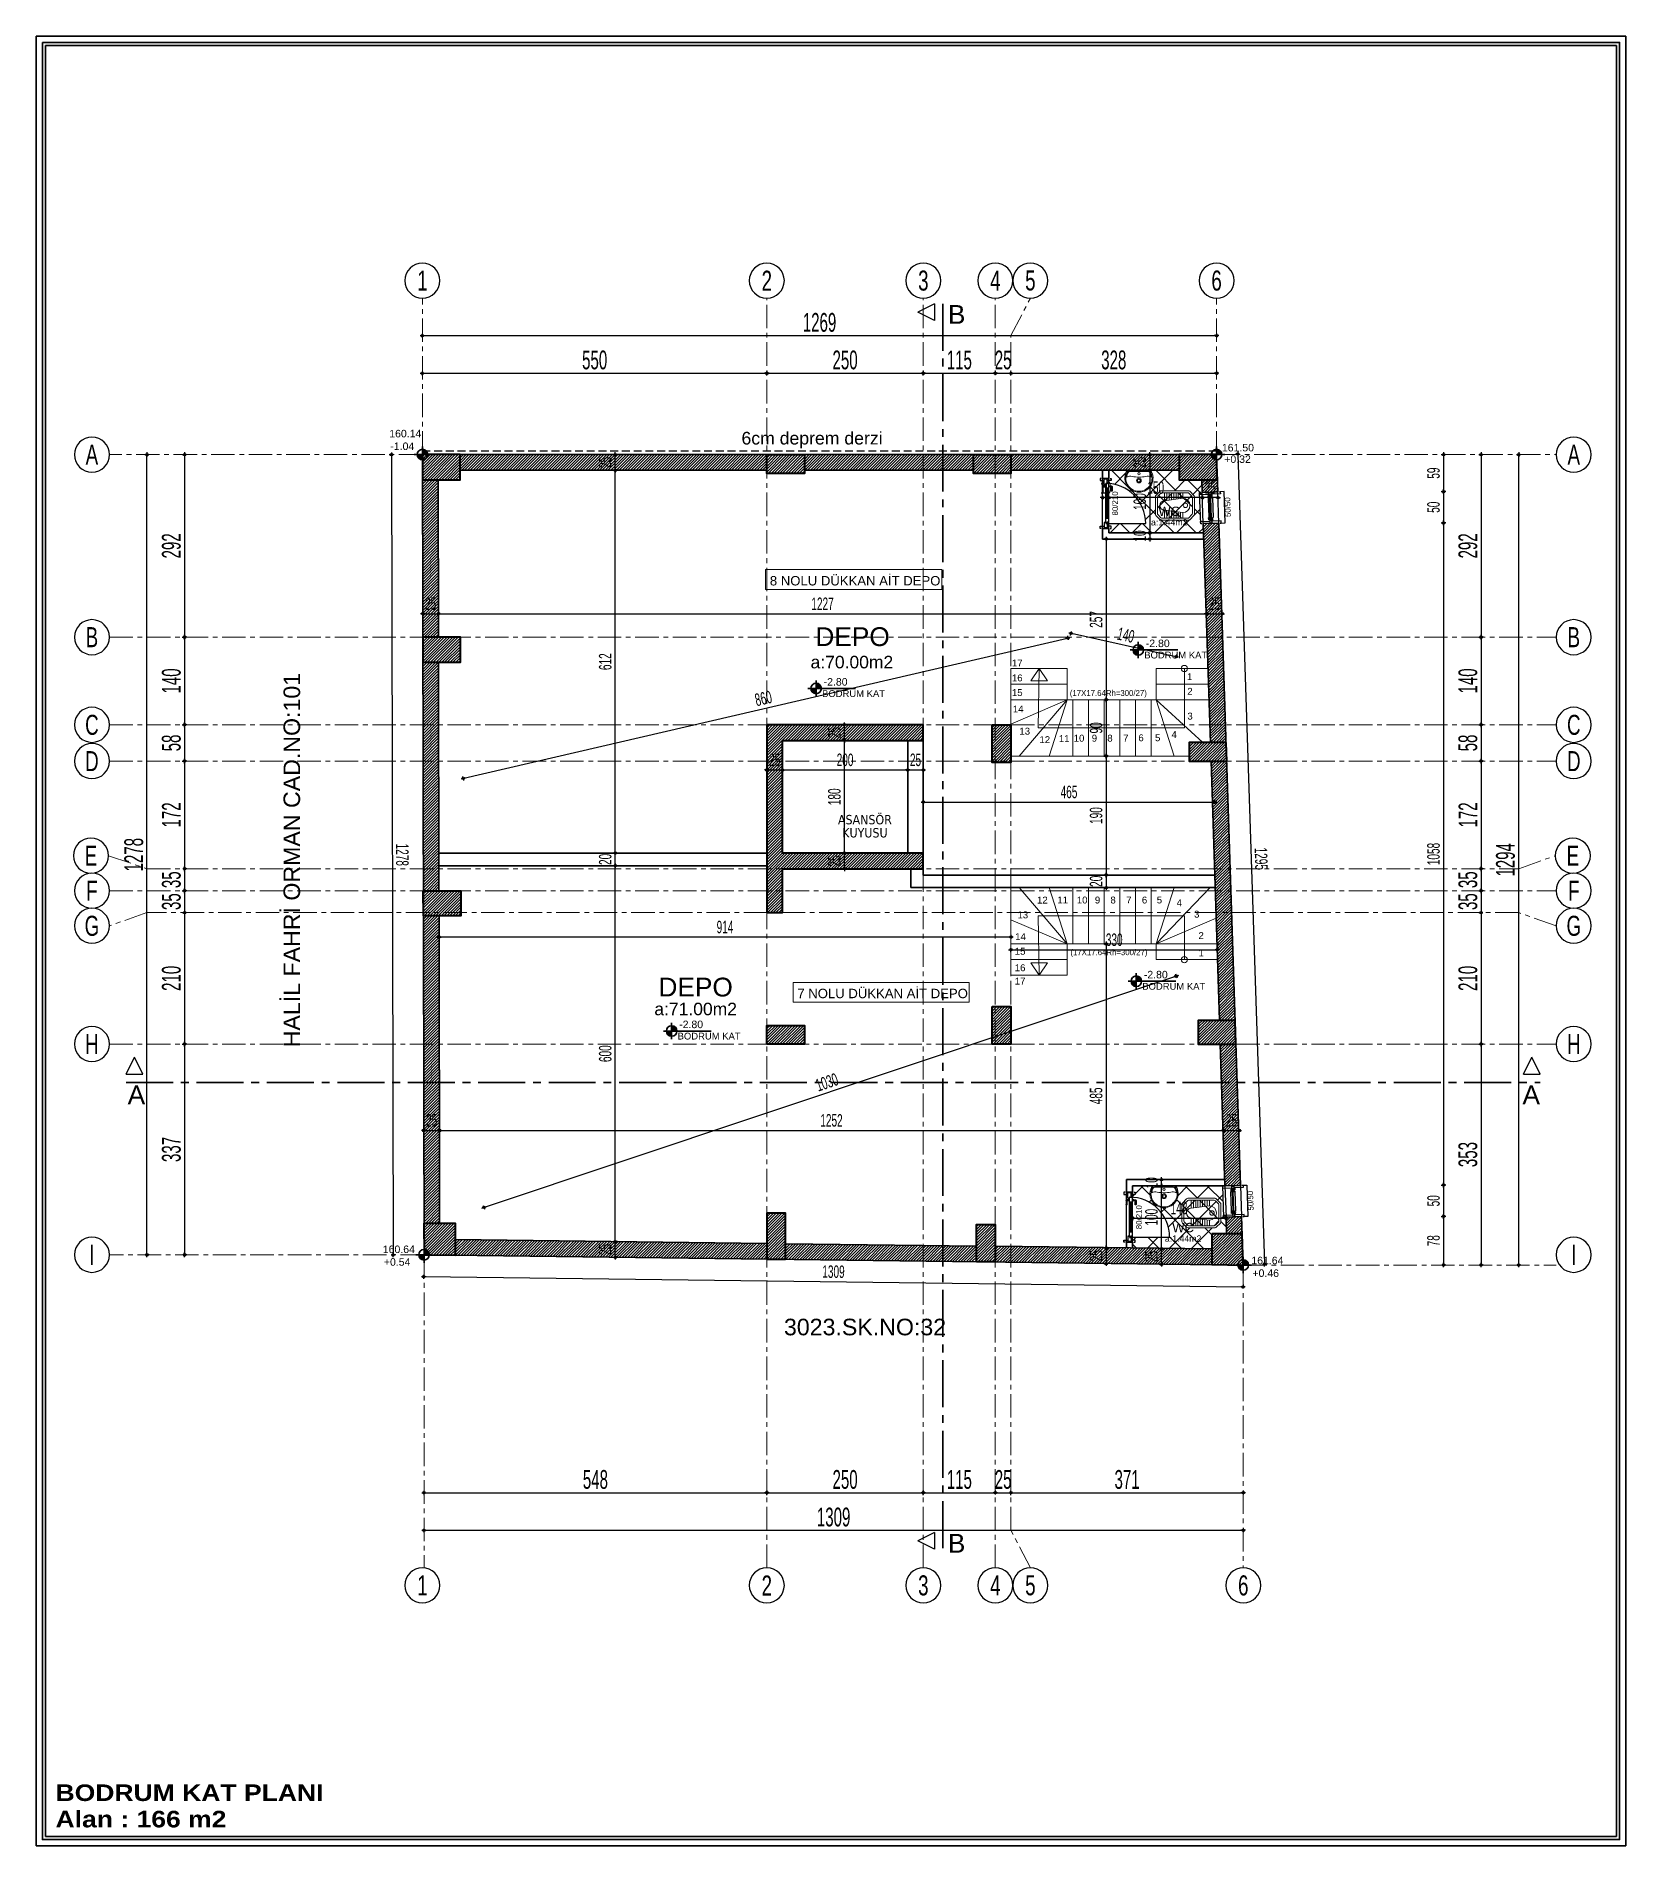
# Model space of a CAD drawing. Extents: x 386248 to 427517, y 4539405 to 4542296.
# Drawn here: x 388229 to 390768, y 4539405 to 4542296 of the extents above; entities that cross this region are included whole.
import ezdxf
from ezdxf.enums import TextEntityAlignment as Align

# ---------------------------------------------------------------- set-up
doc = ezdxf.new("R2010")
doc.units = 0
for name, pattern in [('CENTER', [2, 1.25, -0.25, 0.25, -0.25]), ('CENTER2', [1.125, 0.75, -0.125, 0.125, -0.125]), ('CENTERX2', [4, 2.5, -0.5, 0.5, -0.5]), ('DASHED2', [0.375, 0.25, -0.125]), ('DUZ', [0])]:
    doc.linetypes.add(name, pattern=pattern)
for name, color, linetype, lineweight in [('AKS', 251, 'CENTERX2', 20), ('AKS YAZISI', 4, 'Continuous', 25), ('ASIK', 3, 'Continuous', 20), ('baca', 9, 'Continuous', 25), ('DIŞ 2', 167, 'Continuous', 25), ('DUVAR', 4, 'Continuous', 35), ('GOR1', 51, 'Continuous', 25), ('GÖRÜNÜŞ', 9, 'Continuous', 30), ('kolon', 1, 'Continuous', 40), ('KOTLAR', 63, 'Continuous', 30), ('MERDIVEN', 161, 'Continuous', 15), ('MIMARI', 2, 'Continuous', 20), ('OLCU10', 2, 'Continuous', 25), ('tarama kolon', 8, 'Continuous', 13), ('tarama ıslak zemin', 216, 'Continuous', 9), ('TEFRİŞ', 103, 'Continuous', 18), ('YAZILAR', 1, 'Continuous', 30), ('ölçü20', 1, 'Continuous', 20)]:
    doc.layers.add(name, color=color, linetype=linetype, lineweight=lineweight)
for name, color, linetype in [('alan', 7, 'Continuous'), ('DIM', 7, 'Continuous'), ('duvar-kesim', 250, 'Continuous'), ('kapi', 16, 'Continuous'), ('kapi-yazi', 140, 'Continuous'), ('mahal', 7, 'Continuous'), ('penc-yazi', 7, 'Continuous'), ('pencere', 7, 'Continuous'), ('Standart', 7, 'Continuous'), ('Y-IMAR', 15, 'DUZ')]:
    doc.layers.add(name, color=color, linetype=linetype)
doc.styles.add('arial_1_18', font='arial.ttf', dxfattribs={"height": 0.2})
doc.styles.add('RomanSTA', font='')
doc.styles.get("Standard").update_dxf_attribs({"font": 'arial.ttf'})
doc.styles.add('STYLE4', font='comic.ttf', dxfattribs={"height": 9})
doc.styles.add('T', font='ISOt.shx', dxfattribs={"width": 0.6})
doc.styles.add('UNIV', font='', dxfattribs={"width": 0.7})
doc.styles.add('VAZ', font='tahoma.ttf')
doc.styles.get('RomanSTA').set_extended_font_data('Arial')
doc.styles.get('UNIV').set_extended_font_data('Comic Sans MS')
doc.dimstyles.new('DOT2', dxfattribs={"dimtxt": 20, "dimasz": 0.7, "dimexe": 5, "dimexo": 5, "dimgap": 6, "dimtad": 1, "dimdec": 0, "dimdsep": 46, "dimtxsty": 'T', "dimblk1": 'SEL2', "dimblk2": 'SEL2', "dimsah": 1, "dimcen": 0, "dimse1": 1, "dimse2": 1, "dimclrd": 256, "dimclre": 256, "dimclrt": 256, "dimadec": 0, "dimazin": 0, "dimtfac": 1, "dimtdec": 0, "dimtix": 1, "dimtmove": 2, "dimatfit": 3, "dimldrblk": 'SEL2', "dimfxl": 1, "dimtolj": 1, "dimtzin": 0, "dimarcsym": 0})
pattern_1 = [(45, (1710.5135, -60), (-2.2450640303, 2.2450640303), [])]
pattern_2 = [(45, (170792.406, 4604203.09), (-17.6776695, 17.6776695), []), (135, (170792.406, 4604203.09), (-17.6776695, -17.6776695), [])]

msp = doc.modelspace()

# ---------------------------------------------------------------- texts
at = {"layer": 'alan'}
for s, height, p in [('a:1.44m2', 10, (390038.923, 4541514.261)), ('a:70.00m2', 20, (389531.998, 4541285.974)), ('a:71.00m2', 20, (389282.415, 4540731.891)), ('a:1.44m2', 10, (390061.12, 4540370.187))]:
    msp.add_text(s, height=height, dxfattribs=at).set_placement(p, align=Align.CENTER)
at = {"layer": 'kapi-yazi'}
for p in [(389952.406, 4541549.382), (389990.49, 4540409.318)]:
    msp.add_text('80/210', height=9, rotation=90.000001, dxfattribs=at).set_placement(p, align=Align.MIDDLE_CENTER)
at = {"layer": 'KOTLAR', "color": 251, "linetype": 'Continuous'}
msp.add_text('6cm deprem derzi', height=20.16, dxfattribs=at).set_placement((389355.644, 4541643.518))
at = {"layer": 'KOTLAR', "color": 1, "linetype": 'Continuous'}
for s, height, p in [('-2.80', 12, (390001.468, 4541319.882)), ('BODRUM KAT', 10.8, (389998.985, 4541301.742)), ('BODRUM KAT', 10.8, (389484.366, 4541240.268)), ('-2.80', 12, (389486.849, 4541258.409)), ('BODRUM KAT', 10.8, (389995.85, 4540772.656)), ('-2.80', 12, (389998.334, 4540790.796)), ('BODRUM KAT', 10.8, (389253.631, 4540693.129)), ('-2.80', 12, (389256.115, 4540711.27))]:
    msp.add_text(s, height=height, rotation=359.999996, dxfattribs=at).set_placement(p)
at = {"layer": 'mahal'}
for s, height, p in [('WC', 15, (390038.923, 4541529.261)), ('DEPO', 30, (389533.084, 4541321.589)), ('DEPO', 30, (389282.415, 4540761.891)), ('WC', 15, (390061.12, 4540385.187))]:
    msp.add_text(s, height=height, dxfattribs=at).set_placement(p, align=Align.CENTER)
at = {"layer": 'mahal', "style": 'VAZ'}
for s, p in [('ASANSÖR', (389552.781, 4541036.826)), ('KUYUSU', (389552.781, 4541015.859))]:
    msp.add_text(s, height=15, dxfattribs=at).set_placement(p, align=Align.CENTER)
at = {"layer": 'MERDIVEN'}
for s, p in [('17', (389796.132, 4541294.559)), ('16', (389796.132, 4541270.686)), ('1', (390071.484, 4541272.629)), ('15', (389796.132, 4541247.144)), ('2', (390072.038, 4541249.327)), ('14', (389797.624, 4541221.075)), ('13', (389808.11, 4541185.638)), ('3', (390072.161, 4541209.687)), ('12', (389840.107, 4541172.137)), ('11', (389871.15, 4541173.794)), ('10', (389894.857, 4541174.416)), ('9', (389919.393, 4541174.416)), ('8', (389944.261, 4541174.416)), ('7', (389969.461, 4541174.416)), (' 6', (389991.717, 4541175.038)), ('5', (390020.518, 4541175.038)), ('4', (390046.754, 4541180.177)), ('13', (389805.015, 4540892.247)), ('12', (389836.183, 4540915.902)), ('11', (389868.677, 4540915.902)), ('10', (389899.844, 4540915.902)), ('9', (389924.38, 4540915.902)), ('8', (389949.248, 4540915.902)), ('7', (389974.448, 4540915.902)), (' 6', (389997.326, 4540915.902)), ('5', (390023.226, 4540915.902)), ('4', (390055.057, 4540911.592)), ('3', (390082.909, 4540893.355)), ('14', (389801.368, 4540857.432)), ('2', (390089.899, 4540859.26)), ('15', (389800.704, 4540834.025)), ('16', (389800.704, 4540807.737)), ('1', (390089.899, 4540831.491)), ('17', (389800.704, 4540786.392))]:
    msp.add_text(s, height=11, dxfattribs=at).set_placement(p, align=Align.MIDDLE)
at = {"layer": 'MERDIVEN', "style": 'STYLE4'}
for p in [(389880.12, 4541241.843), (389881.026, 4540827.827)]:
    msp.add_text('(17X17.64Rh=300/27)', height=9.3209, dxfattribs=at).set_placement(p)
at = {"layer": 'MIMARI'}
for s, p in [('8 NOLU DÜKKAN AİT DEPO', (389537.174, 4541418.391)), ('7 NOLU DÜKKAN AİT DEPO', (389581.086, 4540759.14))]:
    msp.add_text(s, height=15, dxfattribs=at).set_placement(p, align=Align.CENTER)
at = {"layer": 'penc-yazi'}
for rotation, p in [(91.885872, (390132.299, 4541543.43)), (91.885875, (390168.774, 4540435.647))]:
    msp.add_text('50/50', height=9, rotation=rotation, dxfattribs=at).set_placement(p, align=Align.MIDDLE_CENTER)
at = {"layer": 'YAZILAR', "color": 0, "style": 'RomanSTA'}
msp.add_text('HALİL FAHRİ ORMAN CAD.NO:101', height=26.47628, rotation=90, dxfattribs=at).set_placement((388650.558, 4540680.682))
msp.add_text('3023.SK.NO:32', height=26.47628, dxfattribs=at).set_placement((389423.471, 4540220.651))
at = {"layer": 'YAZILAR', "color": 0, "char_height": 26.47628, "width": 5120.77446, "attachment_point": 1, "style": 'RomanSTA'}
for s, insert in [('{\\fArial Black|b0|i0|c162|p34;BODRUM KAT PLANI}', (388259.928, 4539503.271)), ('{\\fArial Black|b0|i0|c0|p34;Alan : 166 m2}', (388259.928, 4539461.11))]:
    msp.add_mtext(s, dxfattribs=dict(at, insert=insert))

# ---------------------------------------------------------------- blocks, each defined once
blk = doc.blocks.new('SEL2')
at = {"layer": 'OLCU10'}
for p, q in [((5.25, 0), (-5.25, 0)), ((0, 5.25), (0, -3.95))]:
    blk.add_line(p, q, dxfattribs=at)
blk.add_circle((0, 0), 2.75, dxfattribs=at)
blk = doc.blocks.new('*D2118')
at = {"layer": 'Defpoints', "color": 0}
for p in [(389520.1, 4540990.8), (389540.9, 4540990.8), (389546.1, 4540965.8)]:
    blk.add_point(p, dxfattribs=at)
at = {"layer": 'DIM', "lineweight": -2}
for p, q in [((389520.1, 4540991.5), (389520.1, 4540992.2)), ((389520.1, 4540965.8), (389520.1, 4540990.8)), ((389520.1, 4540965.1), (389520.1, 4540964.4))]:
    blk.add_line(p, q, dxfattribs=at)
at = {"layer": 'DIM', "linetype": 'ByBlock', "lineweight": -2, "xscale": 0.7, "yscale": 0.7, "zscale": 0.7}
for p, rotation in [((389520.1, 4540990.8), 270), ((389520.1, 4540965.8), 90)]:
    blk.add_blockref('SEL2', p, dxfattribs=dict(at, rotation=rotation))
at = {"layer": 'DIM', "insert": (389504.1, 4540978.3), "char_height": 20, "attachment_point": 5, "rotation": 90, "style": 'T'}
blk.add_mtext('\\A1;25', dxfattribs=at)
blk = doc.blocks.new('*D2119')
at = {"layer": 'Defpoints', "color": 0}
for p in [(389520.1, 4541170.8), (389532.1, 4541170.8), (389540.9, 4540990.8)]:
    blk.add_point(p, dxfattribs=at)
at = {"layer": 'DIM', "lineweight": -2}
blk.add_line((389520.1, 4540991.5), (389520.1, 4541170.1), dxfattribs=at)
at = {"layer": 'DIM', "linetype": 'ByBlock', "lineweight": -2, "xscale": 0.7, "yscale": 0.7, "zscale": 0.7}
for p, rotation in [((389520.1, 4541170.8), 90), ((389520.1, 4540990.8), 270)]:
    blk.add_blockref('SEL2', p, dxfattribs=dict(at, rotation=rotation))
at = {"layer": 'DIM', "insert": (389504.1, 4541080.8), "char_height": 20, "attachment_point": 5, "rotation": 90, "style": 'T'}
blk.add_mtext('\\A1;180', dxfattribs=at)
blk = doc.blocks.new('*D2120')
at = {"layer": 'Defpoints', "color": 0}
for p in [(389520.1, 4541195.8), (389532.1, 4541195.8), (389532.1, 4541170.8)]:
    blk.add_point(p, dxfattribs=at)
at = {"layer": 'DIM', "lineweight": -2}
for p, q in [((389520.1, 4541196.5), (389520.1, 4541197.2)), ((389520.1, 4541170.8), (389520.1, 4541195.8)), ((389520.1, 4541170.1), (389520.1, 4541169.4))]:
    blk.add_line(p, q, dxfattribs=at)
at = {"layer": 'DIM', "linetype": 'ByBlock', "lineweight": -2, "xscale": 0.7, "yscale": 0.7, "zscale": 0.7}
for p, rotation in [((389520.1, 4541195.8), 270), ((389520.1, 4541170.8), 90)]:
    blk.add_blockref('SEL2', p, dxfattribs=dict(at, rotation=rotation))
at = {"layer": 'DIM', "insert": (389504.1, 4541183.3), "char_height": 20, "attachment_point": 5, "rotation": 90, "style": 'T'}
blk.add_mtext('\\A1;25', dxfattribs=at)
blk = doc.blocks.new('*D2121')
at = {"layer": 'Defpoints', "color": 0}
for p in [(389154.1, 4540370.3), (389160.8, 4540370.3), (389160.6, 4540345.3)]:
    blk.add_point(p, dxfattribs=at)
at = {"layer": 'DIM', "lineweight": -2}
for p, q in [((389154.1, 4540371), (389154.1, 4540371.7)), ((389154.1, 4540345.3), (389154.1, 4540370.3)), ((389154.1, 4540344.6), (389154.1, 4540343.9))]:
    blk.add_line(p, q, dxfattribs=at)
at = {"layer": 'DIM', "linetype": 'ByBlock', "lineweight": -2, "xscale": 0.7, "yscale": 0.7, "zscale": 0.7}
for p, rotation in [((389154.1, 4540345.3), 90), ((389154.1, 4540370.3), 270)]:
    blk.add_blockref('SEL2', p, dxfattribs=dict(at, rotation=rotation))
at = {"layer": 'DIM', "insert": (389138.1, 4540357.8), "char_height": 20, "attachment_point": 5, "rotation": 90, "style": 'T'}
blk.add_mtext('\\A1;25', dxfattribs=at)
blk = doc.blocks.new('*D2122')
at = {"layer": 'Defpoints', "color": 0}
for p in [(389154.1, 4540970.8), (389204.7, 4540970.8), (389160.8, 4540370.3)]:
    blk.add_point(p, dxfattribs=at)
at = {"layer": 'DIM', "lineweight": -2}
blk.add_line((389154.1, 4540371), (389154.1, 4540970.1), dxfattribs=at)
at = {"layer": 'DIM', "linetype": 'ByBlock', "lineweight": -2, "xscale": 0.7, "yscale": 0.7, "zscale": 0.7}
for p, rotation in [((389154.1, 4540970.8), 90), ((389154.1, 4540370.3), 270)]:
    blk.add_blockref('SEL2', p, dxfattribs=dict(at, rotation=rotation))
at = {"layer": 'DIM', "insert": (389138.1, 4540670.5), "char_height": 20, "attachment_point": 5, "rotation": 90, "style": 'T'}
blk.add_mtext('\\A1;600', dxfattribs=at)
blk = doc.blocks.new('*D2123')
at = {"layer": 'Defpoints', "color": 0}
for p in [(389154.1, 4540990.8), (389204.7, 4540990.8), (389204.7, 4540970.8)]:
    blk.add_point(p, dxfattribs=at)
at = {"layer": 'DIM', "lineweight": -2}
for p, q in [((389154.1, 4540991.5), (389154.1, 4540992.2)), ((389154.1, 4540970.8), (389154.1, 4540990.8)), ((389154.1, 4540970.1), (389154.1, 4540969.4))]:
    blk.add_line(p, q, dxfattribs=at)
at = {"layer": 'DIM', "linetype": 'ByBlock', "lineweight": -2, "xscale": 0.7, "yscale": 0.7, "zscale": 0.7}
for p, rotation in [((389154.1, 4540990.8), 270), ((389154.1, 4540970.8), 90)]:
    blk.add_blockref('SEL2', p, dxfattribs=dict(at, rotation=rotation))
at = {"layer": 'DIM', "insert": (389138.1, 4540980.8), "char_height": 20, "attachment_point": 5, "rotation": 90, "style": 'T'}
blk.add_mtext('\\A1;20', dxfattribs=at)
blk = doc.blocks.new('*D2124')
at = {"layer": 'Defpoints', "color": 0}
for p in [(389154.1, 4541602.4), (389184, 4541602.4), (389204.7, 4540990.8)]:
    blk.add_point(p, dxfattribs=at)
at = {"layer": 'DIM', "lineweight": -2}
blk.add_line((389154.1, 4540991.5), (389154.1, 4541601.7), dxfattribs=at)
at = {"layer": 'DIM', "linetype": 'ByBlock', "lineweight": -2, "xscale": 0.7, "yscale": 0.7, "zscale": 0.7}
for p, rotation in [((389154.1, 4541602.4), 90), ((389154.1, 4540990.8), 270)]:
    blk.add_blockref('SEL2', p, dxfattribs=dict(at, rotation=rotation))
at = {"layer": 'DIM', "insert": (389138.1, 4541296.6), "char_height": 20, "attachment_point": 5, "rotation": 90, "style": 'T'}
blk.add_mtext('\\A1;612', dxfattribs=at)
blk = doc.blocks.new('*D2125')
at = {"layer": 'Defpoints', "color": 0}
for p in [(389154.1, 4541627.4), (389184, 4541627.4), (389184, 4541602.4)]:
    blk.add_point(p, dxfattribs=at)
at = {"layer": 'DIM', "lineweight": -2}
for p, q in [((389154.1, 4541628.1), (389154.1, 4541628.8)), ((389154.1, 4541602.4), (389154.1, 4541627.4)), ((389154.1, 4541601.7), (389154.1, 4541601))]:
    blk.add_line(p, q, dxfattribs=at)
at = {"layer": 'DIM', "linetype": 'ByBlock', "lineweight": -2, "xscale": 0.7, "yscale": 0.7, "zscale": 0.7}
for p, rotation in [((389154.1, 4541627.4), 270), ((389154.1, 4541602.4), 90)]:
    blk.add_blockref('SEL2', p, dxfattribs=dict(at, rotation=rotation))
at = {"layer": 'DIM', "insert": (389138.1, 4541614.9), "char_height": 20, "attachment_point": 5, "rotation": 90, "style": 'T'}
blk.add_mtext('\\A1;25', dxfattribs=at)
blk = doc.blocks.new('*D2126')
at = {"layer": 'Defpoints', "color": 0}
for p in [(388871.6, 4541373.1), (388846.6, 4541354), (388871.6, 4541354.1)]:
    blk.add_point(p, dxfattribs=at)
at = {"layer": 'DIM', "lineweight": -2}
for p, q in [((388845.9, 4541373.1), (388845.2, 4541373.1)), ((388846.6, 4541373.1), (388871.6, 4541373.1)), ((388872.3, 4541373.1), (388873, 4541373.1))]:
    blk.add_line(p, q, dxfattribs=at)
at = {"layer": 'DIM', "linetype": 'ByBlock', "lineweight": -2, "xscale": 0.7, "yscale": 0.7, "zscale": 0.7}
blk.add_blockref('SEL2', (388846.6, 4541373.1), dxfattribs=at)
at = {"layer": 'DIM', "linetype": 'ByBlock', "lineweight": -2, "xscale": 0.7, "yscale": 0.7, "zscale": 0.7, "rotation": 180}
blk.add_blockref('SEL2', (388871.6, 4541373.1), dxfattribs=at)
at = {"layer": 'DIM', "insert": (388859.1, 4541389.1), "char_height": 20, "attachment_point": 5, "style": 'T'}
blk.add_mtext('\\A1;25', dxfattribs=at)
blk = doc.blocks.new('*D2127')
at = {"layer": 'Defpoints', "color": 0}
for p in [(390098.5, 4541373.1), (388871.6, 4541354.1), (390098.5, 4541353.3)]:
    blk.add_point(p, dxfattribs=at)
at = {"layer": 'DIM', "lineweight": -2}
blk.add_line((388872.3, 4541373.1), (390097.8, 4541373.1), dxfattribs=at)
at = {"layer": 'DIM', "linetype": 'ByBlock', "lineweight": -2, "xscale": 0.7, "yscale": 0.7, "zscale": 0.7, "rotation": 180}
blk.add_blockref('SEL2', (388871.6, 4541373.1), dxfattribs=at)
at = {"layer": 'DIM', "linetype": 'ByBlock', "lineweight": -2, "xscale": 0.7, "yscale": 0.7, "zscale": 0.7}
blk.add_blockref('SEL2', (390098.5, 4541373.1), dxfattribs=at)
at = {"layer": 'DIM', "insert": (389485.1, 4541389.1), "char_height": 20, "attachment_point": 5, "style": 'T'}
blk.add_mtext('\\A1;1227', dxfattribs=at)
blk = doc.blocks.new('*D2128')
at = {"layer": 'Defpoints', "color": 0}
for p in [(390123.5, 4541373.1), (390098.5, 4541353.3), (390123.5, 4541353.9)]:
    blk.add_point(p, dxfattribs=at)
at = {"layer": 'DIM', "lineweight": -2}
for p, q in [((390097.8, 4541373.1), (390097.1, 4541373.1)), ((390098.5, 4541373.1), (390123.5, 4541373.1)), ((390124.2, 4541373.1), (390124.9, 4541373.1))]:
    blk.add_line(p, q, dxfattribs=at)
at = {"layer": 'DIM', "linetype": 'ByBlock', "lineweight": -2, "xscale": 0.7, "yscale": 0.7, "zscale": 0.7}
blk.add_blockref('SEL2', (390098.5, 4541373.1), dxfattribs=at)
at = {"layer": 'DIM', "linetype": 'ByBlock', "lineweight": -2, "xscale": 0.7, "yscale": 0.7, "zscale": 0.7, "rotation": 180}
blk.add_blockref('SEL2', (390123.5, 4541373.1), dxfattribs=at)
at = {"layer": 'DIM', "insert": (390111, 4541389.1), "char_height": 20, "attachment_point": 5, "style": 'T'}
blk.add_mtext('\\A1;25', dxfattribs=at)
blk = doc.blocks.new('*D2130')
at = {"layer": 'Defpoints', "color": 0}
for p in [(389948.3, 4541492.4), (389938.2, 4541235.8), (389960.1, 4541235.8)]:
    blk.add_point(p, dxfattribs=at)
at = {"layer": 'DIM', "lineweight": -2}
blk.add_line((389938.2, 4541491.7), (389938.2, 4541236.5), dxfattribs=at)
at = {"layer": 'DIM', "linetype": 'ByBlock', "lineweight": -2, "xscale": 0.7, "yscale": 0.7, "zscale": 0.7}
for p, rotation in [((389938.2, 4541492.4), 90), ((389938.2, 4541235.8), 270)]:
    blk.add_blockref('SEL2', p, dxfattribs=dict(at, rotation=rotation))
at = {"layer": 'DIM', "insert": (389922.2, 4541364.1), "char_height": 20, "attachment_point": 5, "rotation": 90, "style": 'T'}
blk.add_mtext('\\A1;257', dxfattribs=at)
blk = doc.blocks.new('*D2131')
at = {"layer": 'Defpoints', "color": 0}
for p in [(389966.8, 4540955.8), (389938.2, 4540935.8), (389966.4, 4540935.8)]:
    blk.add_point(p, dxfattribs=at)
at = {"layer": 'DIM', "lineweight": -2}
for p, q in [((389938.2, 4540956.5), (389938.2, 4540957.2)), ((389938.2, 4540955.8), (389938.2, 4540935.8)), ((389938.2, 4540935.1), (389938.2, 4540934.4))]:
    blk.add_line(p, q, dxfattribs=at)
at = {"layer": 'DIM', "linetype": 'ByBlock', "lineweight": -2, "xscale": 0.7, "yscale": 0.7, "zscale": 0.7}
for p, rotation in [((389938.2, 4540955.8), 270), ((389938.2, 4540935.8), 90)]:
    blk.add_blockref('SEL2', p, dxfattribs=dict(at, rotation=rotation))
at = {"layer": 'DIM', "insert": (389922.2, 4540945.8), "char_height": 20, "attachment_point": 5, "rotation": 90, "style": 'T'}
blk.add_mtext('\\A1;20', dxfattribs=at)
blk = doc.blocks.new('*D2132')
at = {"layer": 'Defpoints', "color": 0}
for p in [(389966.4, 4540845.8), (389938.2, 4540360.3), (389960.1, 4540360.3)]:
    blk.add_point(p, dxfattribs=at)
at = {"layer": 'DIM', "lineweight": -2}
blk.add_line((389938.2, 4540845.1), (389938.2, 4540361), dxfattribs=at)
at = {"layer": 'DIM', "linetype": 'ByBlock', "lineweight": -2, "xscale": 0.7, "yscale": 0.7, "zscale": 0.7}
for p, rotation in [((389938.2, 4540845.8), 90), ((389938.2, 4540360.3), 270)]:
    blk.add_blockref('SEL2', p, dxfattribs=dict(at, rotation=rotation))
at = {"layer": 'DIM', "insert": (389922.2, 4540603.1), "char_height": 20, "attachment_point": 5, "rotation": 90, "style": 'T'}
blk.add_mtext('\\A1;485', dxfattribs=at)
blk = doc.blocks.new('*D2133')
at = {"layer": 'Defpoints', "color": 0}
for p in [(389960.1, 4540360.3), (389938.2, 4540335.3), (389959.8, 4540335.3)]:
    blk.add_point(p, dxfattribs=at)
at = {"layer": 'DIM', "lineweight": -2}
for p, q in [((389938.2, 4540361), (389938.2, 4540361.7)), ((389938.2, 4540360.3), (389938.2, 4540335.3)), ((389938.2, 4540334.6), (389938.2, 4540333.9))]:
    blk.add_line(p, q, dxfattribs=at)
at = {"layer": 'DIM', "linetype": 'ByBlock', "lineweight": -2, "xscale": 0.7, "yscale": 0.7, "zscale": 0.7}
for p, rotation in [((389938.2, 4540360.3), 270), ((389938.2, 4540335.3), 90)]:
    blk.add_blockref('SEL2', p, dxfattribs=dict(at, rotation=rotation))
at = {"layer": 'DIM', "insert": (389922.2, 4540347.8), "char_height": 20, "attachment_point": 5, "rotation": 90, "style": 'T'}
blk.add_mtext('\\A1;25', dxfattribs=at)
blk = doc.blocks.new('*D2134')
at = {"layer": 'Defpoints', "color": 0}
for p in [(388848.2, 4540538.2), (388873.2, 4540547.8), (388873.2, 4540538.2)]:
    blk.add_point(p, dxfattribs=at)
at = {"layer": 'DIM', "lineweight": -2}
for p, q in [((388847.5, 4540547.8), (388846.8, 4540547.8)), ((388848.2, 4540547.8), (388873.2, 4540547.8)), ((388873.9, 4540547.8), (388874.6, 4540547.8))]:
    blk.add_line(p, q, dxfattribs=at)
at = {"layer": 'DIM', "linetype": 'ByBlock', "lineweight": -2, "xscale": 0.7, "yscale": 0.7, "zscale": 0.7}
blk.add_blockref('SEL2', (388848.2, 4540547.8), dxfattribs=at)
at = {"layer": 'DIM', "linetype": 'ByBlock', "lineweight": -2, "xscale": 0.7, "yscale": 0.7, "zscale": 0.7, "rotation": 180}
blk.add_blockref('SEL2', (388873.2, 4540547.8), dxfattribs=at)
at = {"layer": 'DIM', "insert": (388860.7, 4540563.8), "char_height": 20, "attachment_point": 5, "style": 'T'}
blk.add_mtext('\\A1;25', dxfattribs=at)
blk = doc.blocks.new('*D2135')
at = {"layer": 'Defpoints', "color": 0}
for p in [(388873.2, 4540538.2), (390125.7, 4540547.8), (390125.7, 4540529.3)]:
    blk.add_point(p, dxfattribs=at)
at = {"layer": 'DIM', "lineweight": -2}
blk.add_line((388873.9, 4540547.8), (390125, 4540547.8), dxfattribs=at)
at = {"layer": 'DIM', "linetype": 'ByBlock', "lineweight": -2, "xscale": 0.7, "yscale": 0.7, "zscale": 0.7}
blk.add_blockref('SEL2', (390125.7, 4540547.8), dxfattribs=at)
at = {"layer": 'DIM', "linetype": 'ByBlock', "lineweight": -2, "xscale": 0.7, "yscale": 0.7, "zscale": 0.7, "rotation": 180}
blk.add_blockref('SEL2', (388873.2, 4540547.8), dxfattribs=at)
at = {"layer": 'DIM', "insert": (389499.4, 4540563.8), "char_height": 20, "attachment_point": 5, "style": 'T'}
blk.add_mtext('\\A1;1252', dxfattribs=at)
blk = doc.blocks.new('*D2136')
at = {"layer": 'Defpoints', "color": 0}
for p in [(390125.7, 4540529.3), (390150.7, 4540547.8), (390150.7, 4540530)]:
    blk.add_point(p, dxfattribs=at)
at = {"layer": 'DIM', "lineweight": -2}
for p, q in [((390125, 4540547.8), (390124.3, 4540547.8)), ((390125.7, 4540547.8), (390150.7, 4540547.8)), ((390151.4, 4540547.8), (390152.1, 4540547.8))]:
    blk.add_line(p, q, dxfattribs=at)
at = {"layer": 'DIM', "linetype": 'ByBlock', "lineweight": -2, "xscale": 0.7, "yscale": 0.7, "zscale": 0.7}
blk.add_blockref('SEL2', (390125.7, 4540547.8), dxfattribs=at)
at = {"layer": 'DIM', "linetype": 'ByBlock', "lineweight": -2, "xscale": 0.7, "yscale": 0.7, "zscale": 0.7, "rotation": 180}
blk.add_blockref('SEL2', (390150.7, 4540547.8), dxfattribs=at)
at = {"layer": 'DIM', "insert": (390138.2, 4540563.8), "char_height": 20, "attachment_point": 5, "style": 'T'}
blk.add_mtext('\\A1;25', dxfattribs=at)
blk = doc.blocks.new('KOLONLAR 444')
at = {"layer": 'tarama kolon'}
h = blk.add_hatch(dxfattribs=at)
h.set_pattern_fill('ANSI31', color=256)
h.set_pattern_definition([(45, (2287.4398, -3197.0584), (-2.2450640303, 2.2450640303), [])])
h.paths.add_polyline_path([(397483.5, 4544385.7), (397513.5, 4544385.7), (397513.5, 4544325.7), (397483.5, 4544325.7)])
h.paths.add_polyline_path([(397798.1, 4544357.7), (397798.1, 4544337.7), (397798.1, 4544327.7), (397858.1, 4544327.7), (397857.1, 4544357.7)])
h.paths.add_polyline_path([(397123.5, 4544817.3), (397183.5, 4544817.3), (397183.5, 4544787.3), (397123.5, 4544787.3)])
h.paths.add_polyline_path([(397812.7, 4543913.7), (397812.7, 4543893.7), (397812.7, 4543875.7), (397873, 4543875.7), (397872.4, 4543893.7), (397871.7, 4543913.7)])
h.paths.add_polyline_path([(397834.6, 4543572.8), (397834.6, 4543523.5), (397884.6, 4543522.8), (397882.9, 4543572.8)])
h.paths.add_polyline_path([(396633.5, 4544777.3), (396633.5, 4544797.3), (396633.5, 4544817.3), (396573.5, 4544817.3), (396573.5, 4544797.3), (396573.5, 4544777.3)])
h.paths.add_polyline_path([(396626, 4543538.5), (396626, 4543589.2), (396575.9, 4543589.2), (396576, 4543539.2)])
h.paths.add_polyline_path([(397483.5, 4543935.7), (397513.5, 4543935.7), (397513.5, 4543875.7), (397483.5, 4543875.7)])
h.paths.add_polyline_path([(397123.5, 4543875.7), (397123.5, 4543905.7), (397183.5, 4543905.7), (397183.5, 4543875.7)])
h.paths.add_polyline_path([(397373.5, 4544180.7), (397348.5, 4544180.7), (397148.5, 4544180.7), (397148.5, 4544360.7), (397348.5, 4544360.7), (397373.5, 4544360.7), (397373.5, 4544385.7), (397123.5, 4544385.7), (397123.5, 4544155.7), (397123.5, 4544085.7), (397148.5, 4544085.7), (397148.5, 4544155.7), (397373.5, 4544155.7)])
h.paths.add_polyline_path([(397782, 4544817.3), (397782, 4544797.3), (397782, 4544777.3), (397843.3, 4544777.3), (397842.6, 4544797.3), (397842, 4544817.3)])
h.paths.add_polyline_path([(396574.8, 4544120.7), (396634.8, 4544120.7), (396634.8, 4544080.7), (396574.9, 4544080.7)])
h.paths.add_polyline_path([(397458.5, 4543528.2), (397458.5, 4543587.8), (397488.5, 4543587.8), (397488.5, 4543527.8)])
h.paths.add_polyline_path([(397453.5, 4544817.3), (397513.5, 4544817.3), (397513.5, 4544787.3), (397453.5, 4544787.3)])
h.paths.add_polyline_path([(397153.5, 4543605.7), (397133.5, 4543605.7), (397123.5, 4543605.7), (397123.5, 4543532.3), (397153.5, 4543532), (397153.5, 4543595.7)])
h.paths.add_polyline_path([(396634, 4544485.7), (396634, 4544505.7), (396634, 4544515.7), (396633.5, 4544525.7), (396613.5, 4544525.7), (396574, 4544525.7), (396574.1, 4544485.7)])
at = {"layer": 'kolon'}
for points in [[(396573.5, 4544777.3), (396633.5, 4544777.3), (396633.5, 4544797.3), (396633.5, 4544817.3), (396573.5, 4544817.3), (396573.5, 4544797.3)], [(397123.5, 4544817.3), (397183.5, 4544817.3), (397183.5, 4544787.3), (397123.5, 4544787.3)], [(397453.5, 4544817.3), (397513.5, 4544817.3), (397513.5, 4544787.3), (397453.5, 4544787.3)], [(397842.6, 4544797.3), (397842, 4544817.3), (397782, 4544817.3), (397782, 4544797.3), (397782, 4544777.3), (397843.3, 4544777.3)], [(396574.1, 4544485.7), (396634, 4544485.7), (396634, 4544505.7), (396634, 4544515.7), (396634, 4544525.7), (396633.5, 4544525.7), (396613.5, 4544525.7), (396574, 4544525.7)], [(397857.1, 4544357.7), (397798.1, 4544357.7), (397798.1, 4544337.7), (397798.1, 4544327.7), (397858.1, 4544327.7)], [(396574.8, 4544120.7), (396634.8, 4544120.7), (396634.8, 4544080.7), (396574.9, 4544080.7)], [(397871.7, 4543913.7), (397812.7, 4543913.7), (397812.7, 4543893.7), (397812.7, 4543875.7), (397873, 4543875.7), (397872.4, 4543893.7)], [(396626, 4543538.5), (396626, 4543589.2), (396575.9, 4543589.2), (396576, 4543539.2)], [(397153.5, 4543595.7), (397153.5, 4543605.7), (397133.5, 4543605.7), (397123.5, 4543605.7), (397123.5, 4543532.3), (397153.5, 4543532)], [(397458.5, 4543528.2), (397458.5, 4543587.8), (397488.5, 4543587.8), (397488.5, 4543527.8)], [(397834.6, 4543572.8), (397834.6, 4543523.5), (397884.6, 4543522.8), (397882.9, 4543572.8)]]:
    blk.add_lwpolyline(points, close=True, dxfattribs=at)
at = {"layer": 'kolon', "linetype": 'ByBlock'}
blk.add_lwpolyline([(397123.5, 4544155.7), (397123.5, 4544085.7), (397148.5, 4544085.7), (397148.5, 4544155.7), (397373.5, 4544155.7), (397373.5, 4544180.7), (397348.5, 4544180.7), (397148.5, 4544180.7), (397148.5, 4544360.7), (397348.5, 4544360.7), (397373.5, 4544360.7), (397373.5, 4544385.7), (397123.5, 4544385.7), (397123.5, 4544155.7)], dxfattribs=at)
for points in [[(397483.5, 4544385.7), (397513.5, 4544385.7), (397513.5, 4544325.7), (397483.5, 4544325.7)], [(397483.5, 4543935.7), (397513.5, 4543935.7), (397513.5, 4543875.7), (397483.5, 4543875.7)], [(397123.5, 4543875.7), (397123.5, 4543905.7), (397183.5, 4543905.7), (397183.5, 4543875.7)]]:
    blk.add_lwpolyline(points, close=True, dxfattribs=at)
blk = doc.blocks.new('*D2522')
at = {"layer": 'Defpoints', "color": 0}
for p in [(390050, 4540794.3), (390051.3, 4540790.2), (388945.8, 4540420.8)]:
    blk.add_point(p, dxfattribs=at)
at = {"layer": 'DIM', "lineweight": -2}
blk.add_line((388945.1, 4540425.1), (390049.3, 4540794.1), dxfattribs=at)
at = {"layer": 'DIM', "linetype": 'ByBlock', "lineweight": -2, "xscale": 0.7, "yscale": 0.7, "zscale": 0.7}
for p, rotation in [((390050, 4540794.3), 18.47717120252643), ((388944.5, 4540424.9), 198.4771712025264)]:
    blk.add_blockref('SEL2', p, dxfattribs=dict(at, rotation=rotation))
at = {"layer": 'DIM', "insert": (389492.1, 4540624.8), "char_height": 20, "attachment_point": 5, "rotation": 18.4772, "style": 'T'}
blk.add_mtext('\\A1;\\A1;1030', dxfattribs=at)
blk = doc.blocks.new('*D2526')
at = {"layer": 'Defpoints', "color": 0}
for p in [(389877, 4541334.3), (389878.1, 4541329.6), (388912.5, 4541105.5)]:
    blk.add_point(p, dxfattribs=at)
at = {"layer": 'DIM', "lineweight": -2}
blk.add_line((388912.1, 4541110.4), (389876.4, 4541334.2), dxfattribs=at)
at = {"layer": 'DIM', "linetype": 'ByBlock', "lineweight": -2, "xscale": 0.7, "yscale": 0.7, "zscale": 0.7}
for p, rotation in [((389877, 4541334.3), 13.06522153684482), ((388911.4, 4541110.3), 193.0652215368448)]:
    blk.add_blockref('SEL2', p, dxfattribs=dict(at, rotation=rotation))
at = {"layer": 'DIM', "insert": (389390.6, 4541237.9), "char_height": 20, "attachment_point": 5, "rotation": 13.0652, "style": 'T'}
blk.add_mtext('\\A1;\\A1;860', dxfattribs=at)
blk = doc.blocks.new('*D2528')
at = {"layer": 'Defpoints', "color": 0}
for p in [(390014.5, 4541627.4), (390007.9, 4541602.4), (390014.5, 4541602.4)]:
    blk.add_point(p, dxfattribs=at)
at = {"layer": 'DIM', "lineweight": -2}
for p, q in [((390007.9, 4541628.1), (390007.9, 4541628.8)), ((390007.9, 4541627.4), (390007.9, 4541602.4)), ((390007.9, 4541601.7), (390007.9, 4541601))]:
    blk.add_line(p, q, dxfattribs=at)
at = {"layer": 'DIM', "linetype": 'ByBlock', "lineweight": -2, "xscale": 0.7, "yscale": 0.7, "zscale": 0.7}
for p, rotation in [((390007.9, 4541627.4), 270), ((390007.9, 4541602.4), 90)]:
    blk.add_blockref('SEL2', p, dxfattribs=dict(at, rotation=rotation))
at = {"layer": 'DIM', "insert": (389991.9, 4541614.9), "char_height": 20, "attachment_point": 5, "rotation": 90, "style": 'T'}
blk.add_mtext('\\A1;25', dxfattribs=at)
blk = doc.blocks.new('*D2529')
at = {"layer": 'Defpoints', "color": 0}
for p in [(390014.5, 4541602.4), (390007.9, 4541502.4), (390042.4, 4541502.4)]:
    blk.add_point(p, dxfattribs=at)
at = {"layer": 'DIM', "lineweight": -2}
blk.add_line((390007.9, 4541601.7), (390007.9, 4541503.1), dxfattribs=at)
at = {"layer": 'DIM', "linetype": 'ByBlock', "lineweight": -2, "xscale": 0.7, "yscale": 0.7, "zscale": 0.7}
for p, rotation in [((390007.9, 4541602.4), 90), ((390007.9, 4541502.4), 270)]:
    blk.add_blockref('SEL2', p, dxfattribs=dict(at, rotation=rotation))
at = {"layer": 'DIM', "insert": (389991.9, 4541552.4), "char_height": 20, "attachment_point": 5, "rotation": 90, "style": 'T'}
blk.add_mtext('\\A1;100', dxfattribs=at)
blk = doc.blocks.new('*D2530')
at = {"layer": 'Defpoints', "color": 0}
for p in [(390007.9, 4541492.4), (390032.4, 4541492.4), (390042.4, 4541502.4)]:
    blk.add_point(p, dxfattribs=at)
at = {"layer": 'DIM', "lineweight": -2}
for p, q in [((390007.9, 4541503.1), (390007.9, 4541503.8)), ((390007.9, 4541502.4), (390007.9, 4541492.4)), ((390007.9, 4541491.7), (390007.9, 4541491))]:
    blk.add_line(p, q, dxfattribs=at)
at = {"layer": 'DIM', "linetype": 'ByBlock', "lineweight": -2, "xscale": 0.7, "yscale": 0.7, "zscale": 0.7}
for p, rotation in [((390007.9, 4541502.4), 270), ((390007.9, 4541492.4), 90)]:
    blk.add_blockref('SEL2', p, dxfattribs=dict(at, rotation=rotation))
at = {"layer": 'DIM', "insert": (389991.9, 4541497.4), "char_height": 20, "attachment_point": 5, "rotation": 90, "style": 'T'}
blk.add_mtext('\\A1;10', dxfattribs=at)
blk = doc.blocks.new('fm-door1')
at = {"linetype": 'Continuous'}
for p, q in [((0, 2.5), (0, -2.5)), ((10, 2.5), (0, 2.5)), ((8, 3.2), (8, 0)), ((8.4, 2.8), (12.8, 2.8)), ((9, 5), (91, 5)), ((9, 5), (9, 3)), ((10, 3), (9, 3)), ((10, 3), (10, -0.5)), ((10, 3), (10, -0.5)), ((10, 0), (90, 0)), ((19, 5), (19, 0)), ((81, 5), (81, 0)), ((91, 3), (90, 3)), ((90, 3), (90, -0.5)), ((90, 2.5), (100, 2.5)), ((91, 5), (91, 3)), ((100, 2.5), (100, -2.5)), ((11, -2.5), (0, -2.5)), ((10, -0.5), (11, -0.5)), ((11, -0.5), (10, -0.5)), ((11, -0.5), (11, -2.5)), ((11, -2.5), (11, -0.5)), ((89, -2.5), (89, -0.5)), ((89, -0.5), (90, -0.5)), ((89, -2.5), (100, -2.5))]:
    blk.add_line(p, q, dxfattribs=at)
at = {"color": 8, "linetype": 'Continuous'}
for p, q in [((19, 3.5), (81, 3.5)), ((19, 1.5), (81, 1.5))]:
    blk.add_line(p, q, dxfattribs=at)
at = {"linetype": 'Continuous'}
for points in [[(85.8, 5.8), (85.8, 8.9, 0.414214), (84.2, 10.4), (75.9, 10.4, 1), (75.9, 8.9), (83.5, 8.9, -0.414214), (84.2, 8.1), (84.2, 5.8)], [(85.8, -0.8), (85.8, -3.9, -0.414214), (84.2, -5.4), (75.9, -5.4, -1), (75.9, -3.9), (83.5, -3.9, 0.414214), (84.2, -3.1), (84.2, -0.8)]]:
    blk.add_lwpolyline(points, format="xyb", dxfattribs=at)
for points in [[(86.9, 5), (86.9, 5.8), (83.1, 5.8), (83.1, 5)], [(86.9, 0), (86.9, -0.8), (83.1, -0.8), (83.1, 0)]]:
    blk.add_lwpolyline(points, dxfattribs=at)
blk.add_circle((8.4, 3.2), 0.426, dxfattribs=at)
blk = doc.blocks.new('Hela-2')
at = {"color": 8}
for p, q in [((-20.3, -18.4), (-11.4, -18.4)), ((-11, -22.1), (-20.3, -22.1)), ((-10.5, -25.7), (-20.3, -25.7)), ((20.3, -25.7), (10.5, -25.7)), ((20.3, -22.1), (11, -22.1)), ((11.4, -18.4), (20.3, -18.4)), ((-10, -29.3), (-20.3, -29.3)), ((-9.5, -33), (-20.3, -33)), ((-9, -36.6), (-20.3, -36.6)), ((-8.6, -40.3), (-20.3, -40.3)), ((-8.1, -43.9), (-20.3, -43.9)), ((-20.3, -47.5), (-7.6, -47.5)), ((7.6, -47.5), (20.3, -47.5)), ((20.3, -43.9), (8.1, -43.9)), ((20.3, -40.3), (8.6, -40.3)), ((20.3, -36.6), (9, -36.6)), ((20.3, -33), (9.5, -33)), ((20.3, -29.3), (10, -29.3))]:
    blk.add_line(p, q, dxfattribs=at)
for points in [[(14.2, -62.2), (-14.2, -62.2, -0.198912), (-16, -61.5), (-22.8, -54.8, -0.198912), (-23.5, -53), (-23.5, -9.3, -0.198912), (-22.8, -7.5), (-16, -0.7, -0.198912), (-14.2, 0), (14.2, 0, -0.198912), (16, -0.7), (22.8, -7.5, -0.198912), (23.5, -9.3), (23.5, -53, -0.198912), (22.8, -54.8), (16, -61.5, -0.198912)], [(11.4, -18.4, 1), (-11.4, -18.4), (-7.6, -47.5, 1), (7.6, -47.5)]]:
    blk.add_lwpolyline(points, format="xyb", close=True)
blk.add_lwpolyline([(12.9, -59.1), (-12.9, -59.1, -0.198912), (-14.7, -58.3), (-19.6, -53.4, -0.198912), (-20.3, -51.7), (-20.3, -10.6, -0.198912), (-19.6, -8.8), (-14.7, -3.9, -0.198912), (-12.9, -3.2), (12.9, -3.2, -0.198912), (14.7, -3.9), (19.6, -8.8, -0.198912), (20.3, -10.6), (20.3, -51.7, -0.198912), (19.6, -53.4), (14.7, -58.3, -0.198912)], format="xyb", close=True, dxfattribs=at)
blk.add_circle((-0.1, -14.3), 3.57, dxfattribs=at)
blk = doc.blocks.new('Lav-1')
for p, q in [((-18.7083, 0), (18.7083, 0)), ((-15.105, -2.2), (0, -2.2)), ((15.105, -2.2), (0, -2.2))]:
    blk.add_line(p, q)
at = {"color": 8}
for p in [(-15.9925, -0.7), (15.9925, -0.7)]:
    blk.add_line(p, (0, -0.7), dxfattribs=at)
for centre, radius, start, end in [((0, -12.5), 22.5, 146.251011, 270), ((0, -12.5), 22.5, 270, 33.748989), ((0, -12.5), 19.5, 152.688782, 175.764074), ((-13.5377, -21.504), 12, 77.387843, 119.499625), ((-15.105, -4.7), 2.5, 90, 152.688782), ((0, 39), 50, 257.387843, 270), ((0, 39), 50, 270, 282.612157), ((13.5377, -21.504), 12, 60.500375, 102.612157), ((15.105, -4.7), 2.5, 27.311218, 90), ((0, -12.5), 19.5, 4.235926, 27.311218)]:
    blk.add_arc(centre, radius, start, end)
for centre, radius, start, end in [((0, -12.5), 21, 149.821029, 270), ((-15.9925, -3.2), 2.5, 90, 149.821029), ((0, -16.5), 3.75, 90, 270), ((0, -16.5), 2.3, 90, 270), ((0, -5.5), 1.75, 90, 270), ((0, -12.5), 21, 270, 30.178971), ((0, -5.5), 1.75, 270, 90), ((0, -16.5), 3.75, 270, 90), ((0, -16.5), 2.3, 270, 90), ((15.9925, -3.2), 2.5, 30.178971, 90)]:
    blk.add_arc(centre, radius, start, end, dxfattribs=at)
blk = doc.blocks.new('*D2531')
at = {"layer": 'Defpoints', "color": 0}
for p in [(390092, 4541558.6), (390092, 4541550.8), (390117, 4541551.6)]:
    blk.add_point(p, dxfattribs=at)
at = {"layer": 'DIM', "lineweight": -2}
for p, q in [((390091.3, 4541558.6), (390090.6, 4541558.6)), ((390117, 4541558.6), (390092, 4541558.6)), ((390117.7, 4541558.6), (390118.4, 4541558.6))]:
    blk.add_line(p, q, dxfattribs=at)
at = {"layer": 'DIM', "linetype": 'ByBlock', "lineweight": -2, "xscale": 0.7, "yscale": 0.7, "zscale": 0.7}
blk.add_blockref('SEL2', (390092, 4541558.6), dxfattribs=at)
at = {"layer": 'DIM', "linetype": 'ByBlock', "lineweight": -2, "xscale": 0.7, "yscale": 0.7, "zscale": 0.7, "rotation": 180}
blk.add_blockref('SEL2', (390117, 4541558.6), dxfattribs=at)
at = {"layer": 'DIM', "insert": (390104.5, 4541574.6), "char_height": 20, "attachment_point": 5, "style": 'T'}
blk.add_mtext('\\A1;25', dxfattribs=at)
blk = doc.blocks.new('*D2532')
at = {"layer": 'Defpoints', "color": 0}
for p in [(389942.4, 4541595.9), (389942.4, 4541558.6), (390092, 4541550.8)]:
    blk.add_point(p, dxfattribs=at)
at = {"layer": 'DIM', "lineweight": -2}
blk.add_line((390091.3, 4541558.6), (389943.1, 4541558.6), dxfattribs=at)
at = {"layer": 'DIM', "linetype": 'ByBlock', "lineweight": -2, "xscale": 0.7, "yscale": 0.7, "zscale": 0.7, "rotation": 180}
blk.add_blockref('SEL2', (389942.4, 4541558.6), dxfattribs=at)
at = {"layer": 'DIM', "linetype": 'ByBlock', "lineweight": -2, "xscale": 0.7, "yscale": 0.7, "zscale": 0.7}
blk.add_blockref('SEL2', (390092, 4541558.6), dxfattribs=at)
at = {"layer": 'DIM', "insert": (390017.2, 4541574.6), "char_height": 20, "attachment_point": 5, "style": 'T'}
blk.add_mtext('\\A1;150', dxfattribs=at)
blk = doc.blocks.new('*D2533')
at = {"layer": 'Defpoints', "color": 0}
for p in [(389932.4, 4541595.9), (389942.4, 4541595.9), (389932.4, 4541558.6)]:
    blk.add_point(p, dxfattribs=at)
at = {"layer": 'DIM', "lineweight": -2}
for p, q in [((389931.7, 4541558.6), (389931, 4541558.6)), ((389942.4, 4541558.6), (389932.4, 4541558.6)), ((389943.1, 4541558.6), (389943.8, 4541558.6))]:
    blk.add_line(p, q, dxfattribs=at)
at = {"layer": 'DIM', "linetype": 'ByBlock', "lineweight": -2, "xscale": 0.7, "yscale": 0.7, "zscale": 0.7}
blk.add_blockref('SEL2', (389932.4, 4541558.6), dxfattribs=at)
at = {"layer": 'DIM', "linetype": 'ByBlock', "lineweight": -2, "xscale": 0.7, "yscale": 0.7, "zscale": 0.7, "rotation": 180}
blk.add_blockref('SEL2', (389942.4, 4541558.6), dxfattribs=at)
at = {"layer": 'DIM', "insert": (389937.4, 4541574.6), "char_height": 20, "attachment_point": 5, "style": 'T'}
blk.add_mtext('\\A1;10', dxfattribs=at)
blk = doc.blocks.new('fm-win1')
at = {"linetype": 'Continuous'}
for p, q in [((5.7, 3), (5.5, 2)), ((5.5, 2), (5.8, 2)), ((5.7, 3), (12.5, 3)), ((5.8, 2), (5.9, 2.7)), ((5.9, 2.7), (6.5, 2.7)), ((6.5, 2.7), (6.5, 2)), ((6.5, 2), (7.5, 2)), ((7.5, 1), (7.2, 1)), ((7.2, 1), (7.2, 0.7)), ((7.2, 0.7), (7.5, 0.7)), ((7.5, 0.2), (7.2, 0.2)), ((7.2, 0.2), (7.2, -0.1)), ((7.5, 2), (7.5, 1)), ((7.5, 0.7), (7.5, 0.2)), ((11.7, 2), (10.5, 2)), ((10.5, 2), (10.5, 1)), ((10.5, 1), (10.8, 1)), ((10.5, 0.7), (10.5, 0.2)), ((10.8, 0.7), (10.5, 0.7)), ((10.5, 0.2), (10.8, 0.2)), ((10.8, 1), (10.8, 0.7)), ((10.8, 0.2), (10.8, -0.1)), ((12.3, 2.7), (11.7, 2.7)), ((11.7, 2.7), (11.7, 2)), ((12.6, 0.8), (11.8, 0.8)), ((11.8, 0.8), (11.8, -0.2)), ((12.4, 2), (12.3, 2.7)), ((12.7, 2), (12.4, 2)), ((12.5, 3), (12.7, 2)), ((17.4, 1.9), (12.5, 1.9)), ((12.5, 1.9), (12.5, 1.6)), ((12.5, 1.6), (12.6, 1.6)), ((12.6, 1.6), (12.6, 0.8)), ((15.8, 0.9), (16.6, 0.9)), ((15.8, -1.2), (15.8, 0.9)), ((16.6, 1.6), (17.2, 1.6)), ((16.6, 0.9), (16.6, 1.6)), ((17.2, 1.6), (17.3, 0.9)), ((17.3, 0.9), (17.6, 0.9)), ((17.6, 0.9), (17.4, 1.9)), ((82.4, 0.9), (82.6, 1.9)), ((82.7, 0.9), (82.4, 0.9)), ((82.6, 1.9), (87.5, 1.9)), ((82.8, 1.6), (82.7, 0.9)), ((83.4, 1.6), (82.8, 1.6)), ((83.4, 0.9), (83.4, 1.6)), ((84.2, 0.9), (83.4, 0.9)), ((84.2, -1.2), (84.2, 0.9)), ((87.5, 3), (87.3, 2)), ((87.3, 2), (87.6, 2)), ((87.4, 1.6), (87.4, 0.8)), ((87.5, 1.6), (87.4, 1.6)), ((87.4, 0.8), (88.2, 0.8)), ((94.3, 3), (87.5, 3)), ((87.5, 1.9), (87.5, 1.6)), ((87.6, 2), (87.7, 2.7)), ((87.7, 2.7), (88.3, 2.7)), ((88.2, 0.8), (88.2, -0.2)), ((88.3, 2.7), (88.3, 2)), ((88.3, 2), (89.5, 2)), ((89.5, 1), (89.2, 1)), ((89.2, 1), (89.2, 0.7)), ((89.2, 0.7), (89.5, 0.7)), ((89.5, 0.2), (89.2, 0.2)), ((89.2, 0.2), (89.2, -0.1)), ((89.5, 2), (89.5, 1)), ((89.5, 0.7), (89.5, 0.2)), ((92.5, 2), (92.5, 1)), ((93.5, 2), (92.5, 2)), ((92.5, 1), (92.8, 1)), ((92.8, 0.7), (92.5, 0.7)), ((92.5, 0.7), (92.5, 0.2)), ((92.5, 0.2), (92.8, 0.2)), ((92.8, 1), (92.8, 0.7)), ((92.8, 0.2), (92.8, -0.1)), ((93.5, 2.7), (93.5, 2)), ((94.1, 2.7), (93.5, 2.7)), ((94.2, 2), (94.1, 2.7)), ((94.5, 2), (94.2, 2)), ((94.3, 3), (94.5, 2)), ((7.2, -0.1), (7.5, -0.1)), ((7.5, -1.7), (7.2, -1.7)), ((7.2, -1.7), (7.2, -2)), ((7.2, -2), (10.8, -2)), ((7.5, -0.1), (7.5, -1.7)), ((11.8, -2.3), (10, -2.3)), ((10, -2.3), (10, -3.5)), ((10, -3.5), (16.1, -3.5)), ((10.5, -0.1), (10.5, -1.7)), ((10.8, -0.1), (10.5, -0.1)), ((10.5, -1.7), (10.8, -1.7)), ((10.8, -1.7), (10.8, -2)), ((11.8, -0.2), (12.8, -0.2)), ((12.8, -1.8), (11.8, -1.8)), ((11.8, -1.8), (11.8, -2.3)), ((12.8, -0.2), (12.8, -1.8)), ((16.1, -1.2), (15.8, -1.2)), ((15.8, -1.4), (16.1, -1.4)), ((15.8, -3.2), (15.8, -1.4)), ((16.1, -3.2), (15.8, -3.2)), ((16.1, -1.4), (16.1, -1.2)), ((16.1, -3.5), (16.1, -3.2)), ((83.9, -1.4), (83.9, -1.2)), ((83.9, -1.2), (84.2, -1.2)), ((84.2, -1.4), (83.9, -1.4)), ((83.9, -3.5), (83.9, -3.2)), ((83.9, -3.2), (84.2, -3.2)), ((90, -3.5), (83.9, -3.5)), ((84.2, -3.2), (84.2, -1.4)), ((87.2, -0.2), (87.2, -1.8)), ((88.2, -0.2), (87.2, -0.2)), ((87.2, -1.8), (88.2, -1.8)), ((88.2, -1.8), (88.2, -2.3)), ((88.2, -2.3), (90, -2.3)), ((89.2, -0.1), (89.5, -0.1)), ((89.5, -1.7), (89.2, -1.7)), ((89.2, -1.7), (89.2, -2)), ((92.8, -2), (89.2, -2)), ((89.5, -0.1), (89.5, -1.7)), ((90, -2.3), (90, -3.5)), ((92.8, -0.1), (92.5, -0.1)), ((92.5, -0.1), (92.5, -1.7)), ((92.5, -1.7), (92.8, -1.7)), ((92.8, -1.7), (92.8, -2))]:
    blk.add_line(p, q, dxfattribs=at)
at = {"color": 8, "linetype": 'Continuous'}
for p, q in [((15.9, 1.9), (17.7, 3.7)), ((83.4, 0.3), (16.6, 0.3)), ((16.6, 0.3), (16.6, -0.9)), ((17.6, 0.3), (17.6, -0.9)), ((82.3, 3.7), (17.7, 3.7)), ((84.1, 1.9), (82.3, 3.7)), ((82.4, 0.3), (82.4, -0.9)), ((83.4, 0.3), (83.4, -0.9)), ((15.9, -1.5), (15.9, -2.4)), ((16, -1.5), (15.9, -1.5)), ((15.9, -2.4), (16.2, -2.4)), ((16, -2.1), (16, -1.5)), ((16.8, -2.1), (16, -2.1)), ((16.2, -2.4), (16.2, -3.3)), ((16.2, -3.3), (17.9, -3.3)), ((83.4, -0.9), (16.6, -0.9)), ((16.8, -1.5), (16.8, -2.1)), ((17.1, -1.5), (16.8, -1.5)), ((17.1, -2), (17.1, -1.5)), ((17.6, -2), (17.1, -2)), ((17.6, -1.5), (17.6, -2)), ((17.9, -1.5), (17.6, -1.5)), ((17.9, -3.3), (17.9, -1.5)), ((81.9, -3.3), (18.1, -3.3)), ((82.1, -1.5), (82.4, -1.5)), ((82.1, -3.3), (82.1, -1.5)), ((83.8, -3.3), (82.1, -3.3)), ((82.4, -1.5), (82.4, -2)), ((82.4, -2), (82.9, -2)), ((82.9, -2), (82.9, -1.5)), ((82.9, -1.5), (83.2, -1.5)), ((83.2, -1.5), (83.2, -2.1)), ((83.2, -2.1), (84, -2.1)), ((84.1, -2.4), (83.8, -2.4)), ((83.8, -2.4), (83.8, -3.3)), ((84, -2.1), (84, -1.5)), ((84, -1.5), (84.1, -1.5)), ((84.1, -1.5), (84.1, -2.4))]:
    blk.add_line(p, q, dxfattribs=at)
at = {"linetype": 'Continuous'}
for points in [[(0, 1.7), (7, 1.7), (7, -1.8), (0, -1.8)], [(100, 1.7), (93, 1.7), (93, -1.8), (100, -1.8)]]:
    blk.add_lwpolyline(points, close=True, dxfattribs=at)
blk = doc.blocks.new('*D2537')
at = {"layer": 'Defpoints', "color": 0}
for p in [(389880.6, 4541335.2), (390050.1, 4541304.7), (390048.6, 4541297.9)]:
    blk.add_point(p, dxfattribs=at)
at = {"layer": 'DIM', "lineweight": -2}
blk.add_line((389882.8, 4541341.9), (390049.4, 4541304.9), dxfattribs=at)
at = {"layer": 'DIM', "linetype": 'ByBlock', "lineweight": -2, "xscale": 0.7, "yscale": 0.7, "zscale": 0.7}
for p, rotation in [((389882.1, 4541342), 167.4724407899035), ((390050.1, 4541304.7), 347.4724407899034)]:
    blk.add_blockref('SEL2', p, dxfattribs=dict(at, rotation=rotation))
at = {"layer": 'DIM', "insert": (389969.6, 4541339), "char_height": 20, "attachment_point": 5, "rotation": 347.4724, "style": 'T'}
blk.add_mtext('\\A1;\\A1;140', dxfattribs=at)
blk = doc.blocks.new('*D2539')
at = {"layer": 'Defpoints', "color": 0}
for p in [(389935.1, 4541235.8), (389935.1, 4541145.8), (389938.2, 4541145.8)]:
    blk.add_point(p, dxfattribs=at)
at = {"layer": 'DIM', "lineweight": -2}
blk.add_line((389938.2, 4541235.1), (389938.2, 4541146.5), dxfattribs=at)
at = {"layer": 'DIM', "linetype": 'ByBlock', "lineweight": -2, "xscale": 0.7, "yscale": 0.7, "zscale": 0.7}
for p, rotation in [((389938.2, 4541235.8), 90), ((389938.2, 4541145.8), 270)]:
    blk.add_blockref('SEL2', p, dxfattribs=dict(at, rotation=rotation))
at = {"layer": 'DIM', "insert": (389922.2, 4541190.8), "char_height": 20, "attachment_point": 5, "rotation": 90, "style": 'T'}
blk.add_mtext('\\A1;90', dxfattribs=at)
blk = doc.blocks.new('*D2540')
at = {"layer": 'Defpoints', "color": 0}
for p in [(389960.1, 4541145.8), (389938.2, 4540955.8), (389966.8, 4540955.8)]:
    blk.add_point(p, dxfattribs=at)
at = {"layer": 'DIM', "lineweight": -2}
blk.add_line((389938.2, 4541145.1), (389938.2, 4540956.5), dxfattribs=at)
at = {"layer": 'DIM', "linetype": 'ByBlock', "lineweight": -2, "xscale": 0.7, "yscale": 0.7, "zscale": 0.7}
for p, rotation in [((389938.2, 4541145.8), 90), ((389938.2, 4540955.8), 270)]:
    blk.add_blockref('SEL2', p, dxfattribs=dict(at, rotation=rotation))
at = {"layer": 'DIM', "insert": (389922.2, 4541050.8), "char_height": 20, "attachment_point": 5, "rotation": 90, "style": 'T'}
blk.add_mtext('\\A1;190', dxfattribs=at)
blk = doc.blocks.new('*D2541')
at = {"layer": 'Defpoints', "color": 0}
for p in [(390111.4, 4541072.4), (389646.1, 4541070.8), (390111.4, 4541066.5)]:
    blk.add_point(p, dxfattribs=at)
at = {"layer": 'DIM', "lineweight": -2}
blk.add_line((389646.8, 4541072.4), (390110.7, 4541072.4), dxfattribs=at)
at = {"layer": 'DIM', "linetype": 'ByBlock', "lineweight": -2, "xscale": 0.7, "yscale": 0.7, "zscale": 0.7, "rotation": 180}
blk.add_blockref('SEL2', (389646.1, 4541072.4), dxfattribs=at)
at = {"layer": 'DIM', "linetype": 'ByBlock', "lineweight": -2, "xscale": 0.7, "yscale": 0.7, "zscale": 0.7}
blk.add_blockref('SEL2', (390111.4, 4541072.4), dxfattribs=at)
at = {"layer": 'DIM', "insert": (389878.8, 4541088.4), "char_height": 20, "attachment_point": 5, "style": 'T'}
blk.add_mtext('\\A1;465', dxfattribs=at)
blk = doc.blocks.new('*D2542')
at = {"layer": 'Defpoints', "color": 0}
for p in [(388872.5, 4540890.8), (388872.5, 4540856.7), (389786.1, 4540845.8)]:
    blk.add_point(p, dxfattribs=at)
at = {"layer": 'DIM', "lineweight": -2}
blk.add_line((389785.4, 4540856.7), (388873.2, 4540856.7), dxfattribs=at)
at = {"layer": 'DIM', "linetype": 'ByBlock', "lineweight": -2, "xscale": 0.7, "yscale": 0.7, "zscale": 0.7, "rotation": 180}
blk.add_blockref('SEL2', (388872.5, 4540856.7), dxfattribs=at)
at = {"layer": 'DIM', "linetype": 'ByBlock', "lineweight": -2, "xscale": 0.7, "yscale": 0.7, "zscale": 0.7}
blk.add_blockref('SEL2', (389786.1, 4540856.7), dxfattribs=at)
at = {"layer": 'DIM', "insert": (389329.3, 4540872.7), "char_height": 20, "attachment_point": 5, "style": 'T'}
blk.add_mtext('\\A1;914', dxfattribs=at)
blk = doc.blocks.new('*D2543')
at = {"layer": 'Defpoints', "color": 0}
for p in [(390026.6, 4540359.2), (390050.7, 4540359.2), (390050.4, 4540334.2)]:
    blk.add_point(p, dxfattribs=at)
at = {"layer": 'DIM', "lineweight": -2}
for p, q in [((390026.6, 4540359.9), (390026.6, 4540360.6)), ((390026.6, 4540334.2), (390026.6, 4540359.2)), ((390026.6, 4540333.5), (390026.6, 4540332.8))]:
    blk.add_line(p, q, dxfattribs=at)
at = {"layer": 'DIM', "linetype": 'ByBlock', "lineweight": -2, "xscale": 0.7, "yscale": 0.7, "zscale": 0.7}
for p, rotation in [((390026.6, 4540359.2), 270), ((390026.6, 4540334.2), 90)]:
    blk.add_blockref('SEL2', p, dxfattribs=dict(at, rotation=rotation))
at = {"layer": 'DIM', "insert": (390010.6, 4540346.7), "char_height": 20, "attachment_point": 5, "rotation": 90, "style": 'T'}
blk.add_mtext('\\A1;25', dxfattribs=at)
blk = doc.blocks.new('*D2544')
at = {"layer": 'Defpoints', "color": 0}
for p in [(390026.6, 4540459.3), (390063.2, 4540459.3), (390050.7, 4540359.2)]:
    blk.add_point(p, dxfattribs=at)
at = {"layer": 'DIM', "lineweight": -2}
blk.add_line((390026.6, 4540359.9), (390026.6, 4540458.6), dxfattribs=at)
at = {"layer": 'DIM', "linetype": 'ByBlock', "lineweight": -2, "xscale": 0.7, "yscale": 0.7, "zscale": 0.7}
for p, rotation in [((390026.6, 4540459.3), 90), ((390026.6, 4540359.2), 270)]:
    blk.add_blockref('SEL2', p, dxfattribs=dict(at, rotation=rotation))
at = {"layer": 'DIM', "insert": (390010.6, 4540409.3), "char_height": 20, "attachment_point": 5, "rotation": 90, "style": 'T'}
blk.add_mtext('\\A1;100', dxfattribs=at)
blk = doc.blocks.new('*D2545')
at = {"layer": 'Defpoints', "color": 0}
for p in [(390026.6, 4540469.3), (390063.2, 4540469.3), (390063.2, 4540459.3)]:
    blk.add_point(p, dxfattribs=at)
at = {"layer": 'DIM', "lineweight": -2}
for p, q in [((390026.6, 4540470), (390026.6, 4540470.7)), ((390026.6, 4540459.3), (390026.6, 4540469.3)), ((390026.6, 4540458.6), (390026.6, 4540457.9))]:
    blk.add_line(p, q, dxfattribs=at)
at = {"layer": 'DIM', "linetype": 'ByBlock', "lineweight": -2, "xscale": 0.7, "yscale": 0.7, "zscale": 0.7}
for p, rotation in [((390026.6, 4540469.3), 270), ((390026.6, 4540459.3), 90)]:
    blk.add_blockref('SEL2', p, dxfattribs=dict(at, rotation=rotation))
at = {"layer": 'DIM', "insert": (390010.6, 4540464.3), "char_height": 20, "attachment_point": 5, "rotation": 90, "style": 'T'}
blk.add_mtext('\\A1;10', dxfattribs=at)
blk = doc.blocks.new('*D2546')
at = {"layer": 'Defpoints', "color": 0}
for p in [(389980.5, 4540459.3), (390128.8, 4540434.3), (390128.8, 4540407.9)]:
    blk.add_point(p, dxfattribs=at)
at = {"layer": 'DIM', "lineweight": -2}
blk.add_line((389981.2, 4540407.9), (390128.1, 4540407.9), dxfattribs=at)
at = {"layer": 'DIM', "linetype": 'ByBlock', "lineweight": -2, "xscale": 0.7, "yscale": 0.7, "zscale": 0.7, "rotation": 180}
blk.add_blockref('SEL2', (389980.5, 4540407.9), dxfattribs=at)
at = {"layer": 'DIM', "linetype": 'ByBlock', "lineweight": -2, "xscale": 0.7, "yscale": 0.7, "zscale": 0.7}
blk.add_blockref('SEL2', (390128.8, 4540407.9), dxfattribs=at)
at = {"layer": 'DIM', "insert": (390054.6, 4540423.9), "char_height": 20, "attachment_point": 5, "style": 'T'}
blk.add_mtext('\\A1;148', dxfattribs=at)
blk = doc.blocks.new('*D2547')
at = {"layer": 'Defpoints', "color": 0}
for p in [(389396.1, 4541119.1), (389421.1, 4541123.7), (389421.1, 4541119.1)]:
    blk.add_point(p, dxfattribs=at)
at = {"layer": 'DIM', "lineweight": -2}
for p, q in [((389395.4, 4541123.7), (389394.7, 4541123.7)), ((389396.1, 4541123.7), (389421.1, 4541123.7)), ((389421.8, 4541123.7), (389422.5, 4541123.7))]:
    blk.add_line(p, q, dxfattribs=at)
at = {"layer": 'DIM', "linetype": 'ByBlock', "lineweight": -2, "xscale": 0.7, "yscale": 0.7, "zscale": 0.7}
blk.add_blockref('SEL2', (389396.1, 4541123.7), dxfattribs=at)
at = {"layer": 'DIM', "linetype": 'ByBlock', "lineweight": -2, "xscale": 0.7, "yscale": 0.7, "zscale": 0.7, "rotation": 180}
blk.add_blockref('SEL2', (389421.1, 4541123.7), dxfattribs=at)
at = {"layer": 'DIM', "insert": (389408.6, 4541139.7), "char_height": 20, "attachment_point": 5, "style": 'T'}
blk.add_mtext('\\A1;25', dxfattribs=at)
blk = doc.blocks.new('*D2548')
at = {"layer": 'Defpoints', "color": 0}
for p in [(389421.1, 4541119.1), (389621.1, 4541123.7), (389621.1, 4541110.8)]:
    blk.add_point(p, dxfattribs=at)
at = {"layer": 'DIM', "lineweight": -2}
blk.add_line((389421.8, 4541123.7), (389620.4, 4541123.7), dxfattribs=at)
at = {"layer": 'DIM', "linetype": 'ByBlock', "lineweight": -2, "xscale": 0.7, "yscale": 0.7, "zscale": 0.7, "rotation": 180}
blk.add_blockref('SEL2', (389421.1, 4541123.7), dxfattribs=at)
at = {"layer": 'DIM', "linetype": 'ByBlock', "lineweight": -2, "xscale": 0.7, "yscale": 0.7, "zscale": 0.7}
blk.add_blockref('SEL2', (389621.1, 4541123.7), dxfattribs=at)
at = {"layer": 'DIM', "insert": (389521.1, 4541139.7), "char_height": 20, "attachment_point": 5, "style": 'T'}
blk.add_mtext('\\A1;200', dxfattribs=at)
blk = doc.blocks.new('*D2549')
at = {"layer": 'Defpoints', "color": 0}
for p in [(389621.1, 4541110.8), (389646.1, 4541123.7), (389646.1, 4541110.8)]:
    blk.add_point(p, dxfattribs=at)
at = {"layer": 'DIM', "lineweight": -2}
for p, q in [((389620.4, 4541123.7), (389619.7, 4541123.7)), ((389621.1, 4541123.7), (389646.1, 4541123.7)), ((389646.8, 4541123.7), (389647.5, 4541123.7))]:
    blk.add_line(p, q, dxfattribs=at)
at = {"layer": 'DIM', "linetype": 'ByBlock', "lineweight": -2, "xscale": 0.7, "yscale": 0.7, "zscale": 0.7}
blk.add_blockref('SEL2', (389621.1, 4541123.7), dxfattribs=at)
at = {"layer": 'DIM', "linetype": 'ByBlock', "lineweight": -2, "xscale": 0.7, "yscale": 0.7, "zscale": 0.7, "rotation": 180}
blk.add_blockref('SEL2', (389646.1, 4541123.7), dxfattribs=at)
at = {"layer": 'DIM', "insert": (389633.6, 4541139.7), "char_height": 20, "attachment_point": 5, "style": 'T'}
blk.add_mtext('\\A1;25', dxfattribs=at)
blk = doc.blocks.new('*D2553')
at = {"layer": 'Defpoints', "color": 0}
for p in [(389786.1, 4540815.8), (390115.9, 4540836.4), (390115.9, 4540826.6)]:
    blk.add_point(p, dxfattribs=at)
at = {"layer": 'DIM', "lineweight": -2}
blk.add_line((389786.8, 4540836.4), (390115.2, 4540836.4), dxfattribs=at)
at = {"layer": 'DIM', "linetype": 'ByBlock', "lineweight": -2, "xscale": 0.7, "yscale": 0.7, "zscale": 0.7}
blk.add_blockref('SEL2', (390115.9, 4540836.4), dxfattribs=at)
at = {"layer": 'DIM', "linetype": 'ByBlock', "lineweight": -2, "xscale": 0.7, "yscale": 0.7, "zscale": 0.7, "rotation": 180}
blk.add_blockref('SEL2', (389786.1, 4540836.4), dxfattribs=at)
at = {"layer": 'DIM', "insert": (389951, 4540852.4), "char_height": 20, "attachment_point": 5, "style": 'T'}
blk.add_mtext('\\A1;330', dxfattribs=at)
blk = doc.blocks.new('*D2662')
at = {"layer": 'Defpoints', "color": 0}
for p in [(390114.5, 4541817.4), (388846, 4541727.4), (390114.5, 4541727.4)]:
    blk.add_point(p, dxfattribs=at)
at = {"layer": 'DIŞ 2', "lineweight": -2}
blk.add_line((388846.7, 4541817.4), (390113.8, 4541817.4), dxfattribs=at)
at = {"layer": 'DIŞ 2', "linetype": 'ByBlock', "lineweight": -2, "xscale": 0.7, "yscale": 0.7, "zscale": 0.7, "rotation": 180}
blk.add_blockref('SEL2', (388846, 4541817.4), dxfattribs=at)
at = {"layer": 'DIŞ 2', "linetype": 'ByBlock', "lineweight": -2, "xscale": 0.7, "yscale": 0.7, "zscale": 0.7}
blk.add_blockref('SEL2', (390114.5, 4541817.4), dxfattribs=at)
at = {"layer": 'DIŞ 2', "insert": (389480.3, 4541838.4), "char_height": 30, "attachment_point": 5, "style": 'T'}
blk.add_mtext('\\A1;1269', dxfattribs=at)
blk = doc.blocks.new('*D2663')
at = {"layer": 'ASIK', "lineweight": -2}
blk.add_line((388846.7, 4541757.4), (389395.4, 4541757.4), dxfattribs=at)
at = {"layer": 'Defpoints', "color": 0}
for p in [(388846, 4541777.4), (389396.1, 4541789.5), (389396.1, 4541757.4)]:
    blk.add_point(p, dxfattribs=at)
at = {"layer": 'ASIK', "linetype": 'ByBlock', "lineweight": -2, "xscale": 0.7, "yscale": 0.7, "zscale": 0.7, "rotation": 180}
blk.add_blockref('SEL2', (388846, 4541757.4), dxfattribs=at)
at = {"layer": 'ASIK', "linetype": 'ByBlock', "lineweight": -2, "xscale": 0.7, "yscale": 0.7, "zscale": 0.7}
blk.add_blockref('SEL2', (389396.1, 4541757.4), dxfattribs=at)
at = {"layer": 'ASIK', "insert": (389121.1, 4541778.4), "char_height": 30, "attachment_point": 5, "style": 'T'}
blk.add_mtext('\\A1;550', dxfattribs=at)
blk = doc.blocks.new('*D2664')
at = {"layer": 'ASIK', "lineweight": -2}
blk.add_line((389396.8, 4541757.4), (389645.4, 4541757.4), dxfattribs=at)
at = {"layer": 'Defpoints', "color": 0}
for p in [(389396.1, 4541789.5), (389646.1, 4541789.5), (389646.1, 4541757.4)]:
    blk.add_point(p, dxfattribs=at)
at = {"layer": 'ASIK', "linetype": 'ByBlock', "lineweight": -2, "xscale": 0.7, "yscale": 0.7, "zscale": 0.7, "rotation": 180}
blk.add_blockref('SEL2', (389396.1, 4541757.4), dxfattribs=at)
at = {"layer": 'ASIK', "linetype": 'ByBlock', "lineweight": -2, "xscale": 0.7, "yscale": 0.7, "zscale": 0.7}
blk.add_blockref('SEL2', (389646.1, 4541757.4), dxfattribs=at)
at = {"layer": 'ASIK', "insert": (389521.1, 4541778.4), "char_height": 30, "attachment_point": 5, "style": 'T'}
blk.add_mtext('\\A1;250', dxfattribs=at)
blk = doc.blocks.new('*D2665')
at = {"layer": 'ASIK', "lineweight": -2}
blk.add_line((389646.8, 4541757.4), (389760.4, 4541757.4), dxfattribs=at)
at = {"layer": 'Defpoints', "color": 0}
for p in [(389646.1, 4541789.5), (389761.1, 4541789.5), (389761.1, 4541757.4)]:
    blk.add_point(p, dxfattribs=at)
at = {"layer": 'ASIK', "linetype": 'ByBlock', "lineweight": -2, "xscale": 0.7, "yscale": 0.7, "zscale": 0.7, "rotation": 180}
blk.add_blockref('SEL2', (389646.1, 4541757.4), dxfattribs=at)
at = {"layer": 'ASIK', "linetype": 'ByBlock', "lineweight": -2, "xscale": 0.7, "yscale": 0.7, "zscale": 0.7}
blk.add_blockref('SEL2', (389761.1, 4541757.4), dxfattribs=at)
at = {"layer": 'ASIK', "insert": (389703.6, 4541778.4), "char_height": 30, "attachment_point": 5, "style": 'T'}
blk.add_mtext('\\A1;115', dxfattribs=at)
blk = doc.blocks.new('*D2666')
at = {"layer": 'ASIK', "lineweight": -2}
for p, q in [((389760.4, 4541757.4), (389759.7, 4541757.4)), ((389761.1, 4541757.4), (389786.1, 4541757.4)), ((389786.8, 4541757.4), (389787.5, 4541757.4))]:
    blk.add_line(p, q, dxfattribs=at)
at = {"layer": 'Defpoints', "color": 0}
for p in [(389761.1, 4541789.5), (389786.1, 4541789.5), (389786.1, 4541757.4)]:
    blk.add_point(p, dxfattribs=at)
at = {"layer": 'ASIK', "linetype": 'ByBlock', "lineweight": -2, "xscale": 0.7, "yscale": 0.7, "zscale": 0.7}
blk.add_blockref('SEL2', (389761.1, 4541757.4), dxfattribs=at)
at = {"layer": 'ASIK', "linetype": 'ByBlock', "lineweight": -2, "xscale": 0.7, "yscale": 0.7, "zscale": 0.7, "rotation": 180}
blk.add_blockref('SEL2', (389786.1, 4541757.4), dxfattribs=at)
at = {"layer": 'ASIK', "insert": (389773.6, 4541778.4), "char_height": 30, "attachment_point": 5, "style": 'T'}
blk.add_mtext('\\A1;25', dxfattribs=at)
blk = doc.blocks.new('*D2667')
at = {"layer": 'ASIK', "lineweight": -2}
blk.add_line((389786.8, 4541757.4), (390113.8, 4541757.4), dxfattribs=at)
at = {"layer": 'Defpoints', "color": 0}
for p in [(389786.1, 4541789.5), (390114.5, 4541777.4), (390114.5, 4541757.4)]:
    blk.add_point(p, dxfattribs=at)
at = {"layer": 'ASIK', "linetype": 'ByBlock', "lineweight": -2, "xscale": 0.7, "yscale": 0.7, "zscale": 0.7, "rotation": 180}
blk.add_blockref('SEL2', (389786.1, 4541757.4), dxfattribs=at)
at = {"layer": 'ASIK', "linetype": 'ByBlock', "lineweight": -2, "xscale": 0.7, "yscale": 0.7, "zscale": 0.7}
blk.add_blockref('SEL2', (390114.5, 4541757.4), dxfattribs=at)
at = {"layer": 'ASIK', "insert": (389950.3, 4541778.4), "char_height": 30, "attachment_point": 5, "style": 'T'}
blk.add_mtext('\\A1;328', dxfattribs=at)
blk = doc.blocks.new('AKS-NO')
blk.add_circle((0, 0), 35)
at = {"color": 7, "style": 'UNIV', "width": 0.7}
blk.add_attdef('AKS-NO', text='', height=40, dxfattribs=at).set_placement((0, 0), align=Align.MIDDLE)
blk = doc.blocks.new('*D2668')
at = {"layer": 'Defpoints', "color": 0}
for p in [(390157.1, 4539909.2), (388848.5, 4539849.2), (390157.1, 4539849.2)]:
    blk.add_point(p, dxfattribs=at)
at = {"layer": 'DIŞ 2', "lineweight": -2}
blk.add_line((388849.2, 4539909.2), (390156.4, 4539909.2), dxfattribs=at)
at = {"layer": 'DIŞ 2', "linetype": 'ByBlock', "lineweight": -2, "xscale": 0.7, "yscale": 0.7, "zscale": 0.7, "rotation": 180}
blk.add_blockref('SEL2', (388848.5, 4539909.2), dxfattribs=at)
at = {"layer": 'DIŞ 2', "linetype": 'ByBlock', "lineweight": -2, "xscale": 0.7, "yscale": 0.7, "zscale": 0.7}
blk.add_blockref('SEL2', (390157.1, 4539909.2), dxfattribs=at)
at = {"layer": 'DIŞ 2', "insert": (389502.8, 4539930.2), "char_height": 30, "attachment_point": 5, "style": 'T'}
blk.add_mtext('\\A1;1309', dxfattribs=at)
blk = doc.blocks.new('*D2669')
at = {"layer": 'Defpoints', "color": 0}
for p in [(388406, 4541627.4), (388431.3, 4541627.4), (388431.3, 4540349.2)]:
    blk.add_point(p, dxfattribs=at)
at = {"layer": 'DIŞ 2', "lineweight": -2}
blk.add_line((388406, 4540349.9), (388406, 4541626.7), dxfattribs=at)
at = {"layer": 'DIŞ 2', "linetype": 'ByBlock', "lineweight": -2, "xscale": 0.7, "yscale": 0.7, "zscale": 0.7}
for p, rotation in [((388406, 4541627.4), 90), ((388406, 4540349.2), 270)]:
    blk.add_blockref('SEL2', p, dxfattribs=dict(at, rotation=rotation))
at = {"layer": 'DIŞ 2', "insert": (388385, 4540988.3), "char_height": 30, "attachment_point": 5, "rotation": 90, "style": 'T'}
blk.add_mtext('\\A1;1278', dxfattribs=at)
blk = doc.blocks.new('*D2670')
at = {"layer": 'ASIK', "lineweight": -2}
blk.add_line((388466, 4541626.7), (388466, 4541336.5), dxfattribs=at)
at = {"layer": 'Defpoints', "color": 0}
for p in [(388484.8, 4541627.4), (388466, 4541335.8), (388484.8, 4541335.8)]:
    blk.add_point(p, dxfattribs=at)
at = {"layer": 'ASIK', "linetype": 'ByBlock', "lineweight": -2, "xscale": 0.7, "yscale": 0.7, "zscale": 0.7}
for p, rotation in [((388466, 4541627.4), 90), ((388466, 4541335.8), 270)]:
    blk.add_blockref('SEL2', p, dxfattribs=dict(at, rotation=rotation))
at = {"layer": 'ASIK', "insert": (388445, 4541481.6), "char_height": 30, "attachment_point": 5, "rotation": 90, "style": 'T'}
blk.add_mtext('\\A1;292', dxfattribs=at)
blk = doc.blocks.new('*D2671')
at = {"layer": 'ASIK', "lineweight": -2}
blk.add_line((388466, 4541335.1), (388466, 4541196.5), dxfattribs=at)
at = {"layer": 'Defpoints', "color": 0}
for p in [(388484.8, 4541335.8), (388466, 4541195.8), (388497.4, 4541195.8)]:
    blk.add_point(p, dxfattribs=at)
at = {"layer": 'ASIK', "linetype": 'ByBlock', "lineweight": -2, "xscale": 0.7, "yscale": 0.7, "zscale": 0.7}
for p, rotation in [((388466, 4541335.8), 90), ((388466, 4541195.8), 270)]:
    blk.add_blockref('SEL2', p, dxfattribs=dict(at, rotation=rotation))
at = {"layer": 'ASIK', "insert": (388445, 4541265.8), "char_height": 30, "attachment_point": 5, "rotation": 90, "style": 'T'}
blk.add_mtext('\\A1;140', dxfattribs=at)
blk = doc.blocks.new('*D2672')
at = {"layer": 'ASIK', "lineweight": -2}
blk.add_line((388466, 4541195.1), (388466, 4541138.5), dxfattribs=at)
at = {"layer": 'Defpoints', "color": 0}
for p in [(388497.4, 4541195.8), (388466, 4541137.8), (388497.4, 4541137.8)]:
    blk.add_point(p, dxfattribs=at)
at = {"layer": 'ASIK', "linetype": 'ByBlock', "lineweight": -2, "xscale": 0.7, "yscale": 0.7, "zscale": 0.7}
for p, rotation in [((388466, 4541195.8), 90), ((388466, 4541137.8), 270)]:
    blk.add_blockref('SEL2', p, dxfattribs=dict(at, rotation=rotation))
at = {"layer": 'ASIK', "insert": (388445, 4541166.8), "char_height": 30, "attachment_point": 5, "rotation": 90, "style": 'T'}
blk.add_mtext('\\A1;58', dxfattribs=at)
blk = doc.blocks.new('*D2673')
at = {"layer": 'ASIK', "lineweight": -2}
blk.add_line((388466, 4541137.1), (388466, 4540966.5), dxfattribs=at)
at = {"layer": 'Defpoints', "color": 0}
for p in [(388497.4, 4541137.8), (388466, 4540965.8), (388486.5, 4540965.8)]:
    blk.add_point(p, dxfattribs=at)
at = {"layer": 'ASIK', "linetype": 'ByBlock', "lineweight": -2, "xscale": 0.7, "yscale": 0.7, "zscale": 0.7}
for p, rotation in [((388466, 4541137.8), 90), ((388466, 4540965.8), 270)]:
    blk.add_blockref('SEL2', p, dxfattribs=dict(at, rotation=rotation))
at = {"layer": 'ASIK', "insert": (388445, 4541051.8), "char_height": 30, "attachment_point": 5, "rotation": 90, "style": 'T'}
blk.add_mtext('\\A1;172', dxfattribs=at)
blk = doc.blocks.new('*D2674')
at = {"layer": 'ASIK', "lineweight": -2}
for p, q in [((388466, 4540966.5), (388466, 4540967.2)), ((388466, 4540965.8), (388466, 4540930.8)), ((388466, 4540930.1), (388466, 4540929.4))]:
    blk.add_line(p, q, dxfattribs=at)
at = {"layer": 'Defpoints', "color": 0}
for p in [(388486.5, 4540965.8), (388466, 4540930.8), (388486.5, 4540930.8)]:
    blk.add_point(p, dxfattribs=at)
at = {"layer": 'ASIK', "linetype": 'ByBlock', "lineweight": -2, "xscale": 0.7, "yscale": 0.7, "zscale": 0.7}
for p, rotation in [((388466, 4540965.8), 270), ((388466, 4540930.8), 90)]:
    blk.add_blockref('SEL2', p, dxfattribs=dict(at, rotation=rotation))
at = {"layer": 'ASIK', "insert": (388445, 4540948.3), "char_height": 30, "attachment_point": 5, "rotation": 90, "style": 'T'}
blk.add_mtext('\\A1;35', dxfattribs=at)
blk = doc.blocks.new('*D2675')
at = {"layer": 'ASIK', "lineweight": -2}
for p, q in [((388466, 4540931.5), (388466, 4540932.2)), ((388466, 4540930.8), (388466, 4540895.8)), ((388466, 4540895.1), (388466, 4540894.4))]:
    blk.add_line(p, q, dxfattribs=at)
at = {"layer": 'Defpoints', "color": 0}
for p in [(388486.5, 4540930.8), (388466, 4540895.8), (388493.4, 4540895.8)]:
    blk.add_point(p, dxfattribs=at)
at = {"layer": 'ASIK', "linetype": 'ByBlock', "lineweight": -2, "xscale": 0.7, "yscale": 0.7, "zscale": 0.7}
for p, rotation in [((388466, 4540930.8), 270), ((388466, 4540895.8), 90)]:
    blk.add_blockref('SEL2', p, dxfattribs=dict(at, rotation=rotation))
at = {"layer": 'ASIK', "insert": (388445, 4540913.3), "char_height": 30, "attachment_point": 5, "rotation": 90, "style": 'T'}
blk.add_mtext('\\A1;35', dxfattribs=at)
blk = doc.blocks.new('*D2676')
at = {"layer": 'ASIK', "lineweight": -2}
blk.add_line((388466, 4540895.1), (388466, 4540686.5), dxfattribs=at)
at = {"layer": 'Defpoints', "color": 0}
for p in [(388493.4, 4540895.8), (388466, 4540685.8), (388493.4, 4540685.8)]:
    blk.add_point(p, dxfattribs=at)
at = {"layer": 'ASIK', "linetype": 'ByBlock', "lineweight": -2, "xscale": 0.7, "yscale": 0.7, "zscale": 0.7}
for p, rotation in [((388466, 4540895.8), 90), ((388466, 4540685.8), 270)]:
    blk.add_blockref('SEL2', p, dxfattribs=dict(at, rotation=rotation))
at = {"layer": 'ASIK', "insert": (388445, 4540790.8), "char_height": 30, "attachment_point": 5, "rotation": 90, "style": 'T'}
blk.add_mtext('\\A1;210', dxfattribs=at)
blk = doc.blocks.new('*D2677')
at = {"layer": 'ASIK', "lineweight": -2}
blk.add_line((388466, 4540685.1), (388466, 4540349.9), dxfattribs=at)
at = {"layer": 'Defpoints', "color": 0}
for p in [(388493.4, 4540685.8), (388466, 4540349.2), (388493.9, 4540349.2)]:
    blk.add_point(p, dxfattribs=at)
at = {"layer": 'ASIK', "linetype": 'ByBlock', "lineweight": -2, "xscale": 0.7, "yscale": 0.7, "zscale": 0.7}
for p, rotation in [((388466, 4540685.8), 90), ((388466, 4540349.2), 270)]:
    blk.add_blockref('SEL2', p, dxfattribs=dict(at, rotation=rotation))
at = {"layer": 'ASIK', "insert": (388445, 4540517.5), "char_height": 30, "attachment_point": 5, "rotation": 90, "style": 'T'}
blk.add_mtext('\\A1;337', dxfattribs=at)
blk = doc.blocks.new('*D2678')
at = {"layer": 'ASIK', "lineweight": -2}
blk.add_line((388849.2, 4539969.2), (389395.4, 4539969.2), dxfattribs=at)
at = {"layer": 'Defpoints', "color": 0}
for p in [(389396.1, 4540007.2), (388848.5, 4539990.5), (389396.1, 4539969.2)]:
    blk.add_point(p, dxfattribs=at)
at = {"layer": 'ASIK', "linetype": 'ByBlock', "lineweight": -2, "xscale": 0.7, "yscale": 0.7, "zscale": 0.7}
blk.add_blockref('SEL2', (389396.1, 4539969.2), dxfattribs=at)
at = {"layer": 'ASIK', "linetype": 'ByBlock', "lineweight": -2, "xscale": 0.7, "yscale": 0.7, "zscale": 0.7, "rotation": 180}
blk.add_blockref('SEL2', (388848.5, 4539969.2), dxfattribs=at)
at = {"layer": 'ASIK', "insert": (389122.3, 4539990.2), "char_height": 30, "attachment_point": 5, "style": 'T'}
blk.add_mtext('\\A1;548', dxfattribs=at)
blk = doc.blocks.new('*D2679')
at = {"layer": 'ASIK', "lineweight": -2}
blk.add_line((389396.8, 4539969.2), (389645.4, 4539969.2), dxfattribs=at)
at = {"layer": 'Defpoints', "color": 0}
for p in [(389396.1, 4540007.2), (389646.1, 4540007.2), (389646.1, 4539969.2)]:
    blk.add_point(p, dxfattribs=at)
at = {"layer": 'ASIK', "linetype": 'ByBlock', "lineweight": -2, "xscale": 0.7, "yscale": 0.7, "zscale": 0.7}
blk.add_blockref('SEL2', (389646.1, 4539969.2), dxfattribs=at)
at = {"layer": 'ASIK', "linetype": 'ByBlock', "lineweight": -2, "xscale": 0.7, "yscale": 0.7, "zscale": 0.7, "rotation": 180}
blk.add_blockref('SEL2', (389396.1, 4539969.2), dxfattribs=at)
at = {"layer": 'ASIK', "insert": (389521.1, 4539990.2), "char_height": 30, "attachment_point": 5, "style": 'T'}
blk.add_mtext('\\A1;250', dxfattribs=at)
blk = doc.blocks.new('*D2680')
at = {"layer": 'ASIK', "lineweight": -2}
blk.add_line((389646.8, 4539969.2), (389760.4, 4539969.2), dxfattribs=at)
at = {"layer": 'Defpoints', "color": 0}
for p in [(389646.1, 4540007.2), (389761.1, 4539994.9), (389761.1, 4539969.2)]:
    blk.add_point(p, dxfattribs=at)
at = {"layer": 'ASIK', "linetype": 'ByBlock', "lineweight": -2, "xscale": 0.7, "yscale": 0.7, "zscale": 0.7}
blk.add_blockref('SEL2', (389761.1, 4539969.2), dxfattribs=at)
at = {"layer": 'ASIK', "linetype": 'ByBlock', "lineweight": -2, "xscale": 0.7, "yscale": 0.7, "zscale": 0.7, "rotation": 180}
blk.add_blockref('SEL2', (389646.1, 4539969.2), dxfattribs=at)
at = {"layer": 'ASIK', "insert": (389703.6, 4539990.2), "char_height": 30, "attachment_point": 5, "style": 'T'}
blk.add_mtext('\\A1;115', dxfattribs=at)
blk = doc.blocks.new('*D2681')
at = {"layer": 'ASIK', "lineweight": -2}
for p, q in [((389760.4, 4539969.2), (389759.7, 4539969.2)), ((389761.1, 4539969.2), (389786.1, 4539969.2)), ((389786.8, 4539969.2), (389787.5, 4539969.2))]:
    blk.add_line(p, q, dxfattribs=at)
at = {"layer": 'Defpoints', "color": 0}
for p in [(389761.1, 4539994.9), (389786.1, 4539994.9), (389786.1, 4539969.2)]:
    blk.add_point(p, dxfattribs=at)
at = {"layer": 'ASIK', "linetype": 'ByBlock', "lineweight": -2, "xscale": 0.7, "yscale": 0.7, "zscale": 0.7}
blk.add_blockref('SEL2', (389761.1, 4539969.2), dxfattribs=at)
at = {"layer": 'ASIK', "linetype": 'ByBlock', "lineweight": -2, "xscale": 0.7, "yscale": 0.7, "zscale": 0.7, "rotation": 180}
blk.add_blockref('SEL2', (389786.1, 4539969.2), dxfattribs=at)
at = {"layer": 'ASIK', "insert": (389773.6, 4539990.2), "char_height": 30, "attachment_point": 5, "style": 'T'}
blk.add_mtext('\\A1;25', dxfattribs=at)
blk = doc.blocks.new('*D2682')
at = {"layer": 'ASIK', "lineweight": -2}
blk.add_line((389786.8, 4539969.2), (390156.4, 4539969.2), dxfattribs=at)
at = {"layer": 'Defpoints', "color": 0}
for p in [(389786.1, 4539994.9), (390157.1, 4539994.9), (390157.1, 4539969.2)]:
    blk.add_point(p, dxfattribs=at)
at = {"layer": 'ASIK', "linetype": 'ByBlock', "lineweight": -2, "xscale": 0.7, "yscale": 0.7, "zscale": 0.7}
blk.add_blockref('SEL2', (390157.1, 4539969.2), dxfattribs=at)
at = {"layer": 'ASIK', "linetype": 'ByBlock', "lineweight": -2, "xscale": 0.7, "yscale": 0.7, "zscale": 0.7, "rotation": 180}
blk.add_blockref('SEL2', (389786.1, 4539969.2), dxfattribs=at)
at = {"layer": 'ASIK', "insert": (389971.6, 4539990.2), "char_height": 30, "attachment_point": 5, "style": 'T'}
blk.add_mtext('\\A1;371', dxfattribs=at)
blk = doc.blocks.new('*D2683')
at = {"layer": 'Defpoints', "color": 0}
for p in [(390597.1, 4541627.4), (390597.1, 4541627.4), (390652.8, 4540332.9)]:
    blk.add_point(p, dxfattribs=at)
at = {"layer": 'DIŞ 2', "lineweight": -2}
blk.add_line((390597.1, 4540333.6), (390597.1, 4541626.7), dxfattribs=at)
at = {"layer": 'DIŞ 2', "linetype": 'ByBlock', "lineweight": -2, "xscale": 0.7, "yscale": 0.7, "zscale": 0.7}
for p, rotation in [((390597.1, 4541627.4), 90), ((390597.1, 4540332.9), 270)]:
    blk.add_blockref('SEL2', p, dxfattribs=dict(at, rotation=rotation))
at = {"layer": 'DIŞ 2', "insert": (390576.1, 4540980.1), "char_height": 30, "attachment_point": 5, "rotation": 90, "style": 'T'}
blk.add_mtext('\\A1;1294', dxfattribs=at)
blk = doc.blocks.new('*D2684')
at = {"layer": 'ASIK', "lineweight": -2}
blk.add_line((390537.1, 4541626.7), (390537.1, 4541336.5), dxfattribs=at)
at = {"layer": 'Defpoints', "color": 0}
for p in [(390557.1, 4541627.4), (390537.1, 4541335.8), (390557.1, 4541335.8)]:
    blk.add_point(p, dxfattribs=at)
at = {"layer": 'ASIK', "linetype": 'ByBlock', "lineweight": -2, "xscale": 0.7, "yscale": 0.7, "zscale": 0.7}
for p, rotation in [((390537.1, 4541627.4), 90), ((390537.1, 4541335.8), 270)]:
    blk.add_blockref('SEL2', p, dxfattribs=dict(at, rotation=rotation))
at = {"layer": 'ASIK', "insert": (390516.1, 4541481.6), "char_height": 30, "attachment_point": 5, "rotation": 90, "style": 'T'}
blk.add_mtext('\\A1;292', dxfattribs=at)
blk = doc.blocks.new('*D2685')
at = {"layer": 'ASIK', "lineweight": -2}
blk.add_line((390537.1, 4541335.1), (390537.1, 4541196.5), dxfattribs=at)
at = {"layer": 'Defpoints', "color": 0}
for p in [(390557.1, 4541335.8), (390537.1, 4541195.8), (390557.1, 4541195.8)]:
    blk.add_point(p, dxfattribs=at)
at = {"layer": 'ASIK', "linetype": 'ByBlock', "lineweight": -2, "xscale": 0.7, "yscale": 0.7, "zscale": 0.7}
for p, rotation in [((390537.1, 4541335.8), 90), ((390537.1, 4541195.8), 270)]:
    blk.add_blockref('SEL2', p, dxfattribs=dict(at, rotation=rotation))
at = {"layer": 'ASIK', "insert": (390516.1, 4541265.8), "char_height": 30, "attachment_point": 5, "rotation": 90, "style": 'T'}
blk.add_mtext('\\A1;140', dxfattribs=at)
blk = doc.blocks.new('*D2686')
at = {"layer": 'ASIK', "lineweight": -2}
blk.add_line((390537.1, 4541195.1), (390537.1, 4541138.5), dxfattribs=at)
at = {"layer": 'Defpoints', "color": 0}
for p in [(390557.1, 4541195.8), (390537.1, 4541137.8), (390557.1, 4541137.8)]:
    blk.add_point(p, dxfattribs=at)
at = {"layer": 'ASIK', "linetype": 'ByBlock', "lineweight": -2, "xscale": 0.7, "yscale": 0.7, "zscale": 0.7}
for p, rotation in [((390537.1, 4541195.8), 90), ((390537.1, 4541137.8), 270)]:
    blk.add_blockref('SEL2', p, dxfattribs=dict(at, rotation=rotation))
at = {"layer": 'ASIK', "insert": (390516.1, 4541166.8), "char_height": 30, "attachment_point": 5, "rotation": 90, "style": 'T'}
blk.add_mtext('\\A1;58', dxfattribs=at)
blk = doc.blocks.new('*D2687')
at = {"layer": 'ASIK', "lineweight": -2}
blk.add_line((390537.1, 4541137.1), (390537.1, 4540966.5), dxfattribs=at)
at = {"layer": 'Defpoints', "color": 0}
for p in [(390557.1, 4541137.8), (390497.1, 4540965.8), (390537.1, 4540965.8)]:
    blk.add_point(p, dxfattribs=at)
at = {"layer": 'ASIK', "linetype": 'ByBlock', "lineweight": -2, "xscale": 0.7, "yscale": 0.7, "zscale": 0.7}
for p, rotation in [((390537.1, 4541137.8), 90), ((390537.1, 4540965.8), 270)]:
    blk.add_blockref('SEL2', p, dxfattribs=dict(at, rotation=rotation))
at = {"layer": 'ASIK', "insert": (390516.1, 4541051.8), "char_height": 30, "attachment_point": 5, "rotation": 90, "style": 'T'}
blk.add_mtext('\\A1;172', dxfattribs=at)
blk = doc.blocks.new('*D2688')
at = {"layer": 'ASIK', "lineweight": -2}
for p, q in [((390537.1, 4540966.5), (390537.1, 4540967.2)), ((390537.1, 4540965.8), (390537.1, 4540930.8)), ((390537.1, 4540930.1), (390537.1, 4540929.4))]:
    blk.add_line(p, q, dxfattribs=at)
at = {"layer": 'Defpoints', "color": 0}
for p in [(390497.1, 4540965.8), (390497.1, 4540930.8), (390537.1, 4540930.8)]:
    blk.add_point(p, dxfattribs=at)
at = {"layer": 'ASIK', "linetype": 'ByBlock', "lineweight": -2, "xscale": 0.7, "yscale": 0.7, "zscale": 0.7}
for p, rotation in [((390537.1, 4540965.8), 270), ((390537.1, 4540930.8), 90)]:
    blk.add_blockref('SEL2', p, dxfattribs=dict(at, rotation=rotation))
at = {"layer": 'ASIK', "insert": (390516.1, 4540948.3), "char_height": 30, "attachment_point": 5, "rotation": 90, "style": 'T'}
blk.add_mtext('\\A1;35', dxfattribs=at)
blk = doc.blocks.new('*D2689')
at = {"layer": 'ASIK', "lineweight": -2}
for p, q in [((390537.1, 4540931.5), (390537.1, 4540932.2)), ((390537.1, 4540930.8), (390537.1, 4540895.8)), ((390537.1, 4540895.1), (390537.1, 4540894.4))]:
    blk.add_line(p, q, dxfattribs=at)
at = {"layer": 'Defpoints', "color": 0}
for p in [(390497.1, 4540930.8), (390513.1, 4540895.8), (390537.1, 4540895.8)]:
    blk.add_point(p, dxfattribs=at)
at = {"layer": 'ASIK', "linetype": 'ByBlock', "lineweight": -2, "xscale": 0.7, "yscale": 0.7, "zscale": 0.7}
for p, rotation in [((390537.1, 4540930.8), 270), ((390537.1, 4540895.8), 90)]:
    blk.add_blockref('SEL2', p, dxfattribs=dict(at, rotation=rotation))
at = {"layer": 'ASIK', "insert": (390516.1, 4540913.3), "char_height": 30, "attachment_point": 5, "rotation": 90, "style": 'T'}
blk.add_mtext('\\A1;35', dxfattribs=at)
blk = doc.blocks.new('*D2690')
at = {"layer": 'ASIK', "lineweight": -2}
blk.add_line((390537.1, 4540895.1), (390537.1, 4540686.5), dxfattribs=at)
at = {"layer": 'Defpoints', "color": 0}
for p in [(390513.1, 4540895.8), (390513.1, 4540685.8), (390537.1, 4540685.8)]:
    blk.add_point(p, dxfattribs=at)
at = {"layer": 'ASIK', "linetype": 'ByBlock', "lineweight": -2, "xscale": 0.7, "yscale": 0.7, "zscale": 0.7}
for p, rotation in [((390537.1, 4540895.8), 90), ((390537.1, 4540685.8), 270)]:
    blk.add_blockref('SEL2', p, dxfattribs=dict(at, rotation=rotation))
at = {"layer": 'ASIK', "insert": (390516.1, 4540790.8), "char_height": 30, "attachment_point": 5, "rotation": 90, "style": 'T'}
blk.add_mtext('\\A1;210', dxfattribs=at)
blk = doc.blocks.new('*D2691')
at = {"layer": 'ASIK', "lineweight": -2}
blk.add_line((390537.1, 4540685.1), (390537.1, 4540333.6), dxfattribs=at)
at = {"layer": 'Defpoints', "color": 0}
for p in [(390513.1, 4540685.8), (390513.1, 4540332.9), (390537.1, 4540332.9)]:
    blk.add_point(p, dxfattribs=at)
at = {"layer": 'ASIK', "linetype": 'ByBlock', "lineweight": -2, "xscale": 0.7, "yscale": 0.7, "zscale": 0.7}
for p, rotation in [((390537.1, 4540685.8), 90), ((390537.1, 4540332.9), 270)]:
    blk.add_blockref('SEL2', p, dxfattribs=dict(at, rotation=rotation))
at = {"layer": 'ASIK', "insert": (390516.1, 4540509.3), "char_height": 30, "attachment_point": 5, "rotation": 90, "style": 'T'}
blk.add_mtext('\\A1;353', dxfattribs=at)
blk = doc.blocks.new('*D2692')
at = {"layer": 'Defpoints', "color": 0}
for p in [(390253, 4541627.4), (390126.5, 4541568.3), (390477.1, 4541568.3)]:
    blk.add_point(p, dxfattribs=at)
at = {"layer": 'ölçü20', "lineweight": -2}
blk.add_line((390477.1, 4541626.7), (390477.1, 4541569), dxfattribs=at)
at = {"layer": 'ölçü20', "linetype": 'ByBlock', "lineweight": -2, "xscale": 0.7, "yscale": 0.7, "zscale": 0.7}
for p, rotation in [((390477.1, 4541627.4), 90), ((390477.1, 4541568.3), 270)]:
    blk.add_blockref('SEL2', p, dxfattribs=dict(at, rotation=rotation))
at = {"layer": 'ölçü20', "insert": (390461.1, 4541597.8), "char_height": 20, "attachment_point": 5, "rotation": 90, "style": 'T'}
blk.add_mtext('\\A1;59', dxfattribs=at)
blk = doc.blocks.new('*D2693')
at = {"layer": 'Defpoints', "color": 0}
for p in [(390126.5, 4541568.3), (390128.1, 4541518.3), (390477.1, 4541518.3)]:
    blk.add_point(p, dxfattribs=at)
at = {"layer": 'ölçü20', "lineweight": -2}
blk.add_line((390477.1, 4541567.6), (390477.1, 4541519), dxfattribs=at)
at = {"layer": 'ölçü20', "linetype": 'ByBlock', "lineweight": -2, "xscale": 0.7, "yscale": 0.7, "zscale": 0.7}
for p, rotation in [((390477.1, 4541568.3), 90), ((390477.1, 4541518.3), 270)]:
    blk.add_blockref('SEL2', p, dxfattribs=dict(at, rotation=rotation))
at = {"layer": 'ölçü20', "insert": (390461.1, 4541543.3), "char_height": 20, "attachment_point": 5, "rotation": 90, "style": 'T'}
blk.add_mtext('\\A1;50', dxfattribs=at)
blk = doc.blocks.new('*D2694')
at = {"layer": 'Defpoints', "color": 0}
for p in [(390128.1, 4541518.3), (390163, 4540460.5), (390477.1, 4540460.5)]:
    blk.add_point(p, dxfattribs=at)
at = {"layer": 'ölçü20', "lineweight": -2}
blk.add_line((390477.1, 4541517.6), (390477.1, 4540461.2), dxfattribs=at)
at = {"layer": 'ölçü20', "linetype": 'ByBlock', "lineweight": -2, "xscale": 0.7, "yscale": 0.7, "zscale": 0.7}
for p, rotation in [((390477.1, 4541518.3), 90), ((390477.1, 4540460.5), 270)]:
    blk.add_blockref('SEL2', p, dxfattribs=dict(at, rotation=rotation))
at = {"layer": 'ölçü20', "insert": (390461.1, 4540989.4), "char_height": 20, "attachment_point": 5, "rotation": 90, "style": 'T'}
blk.add_mtext('\\A1;1058', dxfattribs=at)
blk = doc.blocks.new('*D2695')
at = {"layer": 'Defpoints', "color": 0}
for p in [(390163, 4540460.5), (390164.6, 4540410.5), (390477.1, 4540410.5)]:
    blk.add_point(p, dxfattribs=at)
at = {"layer": 'ölçü20', "lineweight": -2}
blk.add_line((390477.1, 4540459.8), (390477.1, 4540411.2), dxfattribs=at)
at = {"layer": 'ölçü20', "linetype": 'ByBlock', "lineweight": -2, "xscale": 0.7, "yscale": 0.7, "zscale": 0.7}
for p, rotation in [((390477.1, 4540460.5), 90), ((390477.1, 4540410.5), 270)]:
    blk.add_blockref('SEL2', p, dxfattribs=dict(at, rotation=rotation))
at = {"layer": 'ölçü20', "insert": (390461.1, 4540435.5), "char_height": 20, "attachment_point": 5, "rotation": 90, "style": 'T'}
blk.add_mtext('\\A1;50', dxfattribs=at)
blk = doc.blocks.new('*D2696')
at = {"layer": 'Defpoints', "color": 0}
for p in [(390164.6, 4540410.5), (390428.7, 4540332.9), (390477.1, 4540332.9)]:
    blk.add_point(p, dxfattribs=at)
at = {"layer": 'ölçü20', "lineweight": -2}
blk.add_line((390477.1, 4540409.8), (390477.1, 4540333.6), dxfattribs=at)
at = {"layer": 'ölçü20', "linetype": 'ByBlock', "lineweight": -2, "xscale": 0.7, "yscale": 0.7, "zscale": 0.7}
for p, rotation in [((390477.1, 4540410.5), 90), ((390477.1, 4540332.9), 270)]:
    blk.add_blockref('SEL2', p, dxfattribs=dict(at, rotation=rotation))
at = {"layer": 'ölçü20', "insert": (390461.1, 4540371.7), "char_height": 20, "attachment_point": 5, "rotation": 90, "style": 'T'}
blk.add_mtext('\\A1;78', dxfattribs=at)
blk = doc.blocks.new('G$C5DD4B624')
at = {"layer": 'Standart', "color": 2, "linetype": 'Continuous', "lineweight": -3, "ltscale": 100}
for points in [[(1052.2, 2101.9), (1025.5, 2088.6)], [(1052.2, 2075.3), (1025.5, 2088.6)], [(1052.2, 2101.9), (1052.2, 2075.3)], [(-239.1, 871.7), (-225.8, 898.4)], [(-212.4, 871.7), (-225.8, 898.4)], [(1993, 871.7), (2006.3, 898.4)], [(2019.6, 871.7), (2006.3, 898.4)], [(-239.1, 871.7), (-212.4, 871.7)], [(1993, 871.7), (2019.6, 871.7)], [(1052.2, 139.3), (1025.5, 126)], [(1052.2, 112.7), (1025.5, 126)], [(1052.2, 139.3), (1052.2, 112.7)]]:
    blk.add_lwpolyline(points, dxfattribs=at)
at = {"layer": 'Standart', "color": 2, "linetype": 'CENTER2', "lineweight": 30, "ltscale": 100}
for points in [[(1065.5, 2101.9), (1065.5, 112.7)], [(-239.1, 858.4), (2019.6, 858.4)]]:
    blk.add_lwpolyline(points, dxfattribs=at)
at = {"layer": 'Standart', "color": 51, "linetype": 'Continuous', "lineweight": -3, "ltscale": 100, "style": 'arial_1_18'}
for s, p in [('B', (1073.6, 2070)), ('A', (-236.6, 823.4)), ('A', (1991.4, 823.4)), ('B', (1073.6, 107.1))]:
    blk.add_text(s, height=30, dxfattribs=at).set_placement(p)
blk = doc.blocks.new('KT')
at = {"layer": 'baca', "lineweight": 30}
for points in [[(387018, 4544507, 0.198912), (386994, 4544516), (386994, 4544483), (387028, 4544483, 0.198912)], [(386961, 4544483, 0.198912), (386970, 4544459, 0.198912), (386994, 4544449), (386994, 4544483)]]:
    blk.add_hatch(color=256, dxfattribs=at).paths.add_polyline_path(points)
at = {"layer": 'KOTLAR', "color": 1}
for p, q in [((386994, 4544535), (386994, 4544431)), ((386942, 4544483), (387046, 4544483))]:
    blk.add_line(p, q, dxfattribs=at)
blk.add_circle((386994, 4544483), 33.5, dxfattribs=at)
blk = doc.blocks.new('G$C4E716FBB')
at = {"layer": 'KOTLAR', "xscale": 0.25, "yscale": 0.25, "zscale": 0.25}
for p in [(-97809, -1135616.6), (-96540.5, -1135616.6), (-97806.5, -1136894.8), (-96497.9, -1136911.1)]:
    blk.add_blockref('KT', p, dxfattribs=at)
at = {"layer": 'KOTLAR', "color": 1, "linetype": 'Continuous'}
for s, rotation, p in [('160.14', 0.1668, (-1113.5, 531.6)), ('-1.04', 359.8332, (-1111.8, 511.5)), ('161.50', 0.1668, (216.5, 509.1)), ('+0.32', 359.8332, (220.3, 490.9)), ('160.64', 0.1668, (-1123.8, -771.3)), ('+0.54', 359.8332, (-1122.1, -791.4)), ('161.64', 0.1668, (263.6, -789.2)), ('+0.46', 359.8332, (265.3, -809.3))]:
    blk.add_text(s, height=12, rotation=rotation, dxfattribs=at).set_placement(p)
blk = doc.blocks.new('*D4059')
at = {"layer": 'Defpoints', "color": 0}
for p in [(388846, 4541627.4), (388799.1, 4540349.1), (388848.5, 4540349.2)]:
    blk.add_point(p, dxfattribs=at)
at = {"layer": 'DIM', "lineweight": -2}
blk.add_line((388796.6, 4541626.6), (388799.1, 4540349.8), dxfattribs=at)
at = {"layer": 'DIM', "linetype": 'ByBlock', "lineweight": -2, "xscale": 0.7, "yscale": 0.7, "zscale": 0.7}
for p, rotation in [((388796.6, 4541627.3), 90.11321544724383), ((388799.1, 4540349.1), 270.1132154472439)]:
    blk.add_blockref('SEL2', p, dxfattribs=dict(at, rotation=rotation))
at = {"layer": 'DIM', "insert": (388813.8, 4540988.2), "char_height": 20, "attachment_point": 5, "rotation": 270.1132, "style": 'T'}
blk.add_mtext('\\A1;1278', dxfattribs=at)
blk = doc.blocks.new('*D4060')
at = {"layer": 'Defpoints', "color": 0}
for p in [(390114.5, 4541627.4), (390157.1, 4540332.9), (390191, 4540334)]:
    blk.add_point(p, dxfattribs=at)
at = {"layer": 'DIM', "lineweight": -2}
blk.add_line((390148.4, 4541627.8), (390191, 4540334.7), dxfattribs=at)
at = {"layer": 'DIM', "linetype": 'ByBlock', "lineweight": -2, "xscale": 0.7, "yscale": 0.7, "zscale": 0.7}
for p, rotation in [((390148.4, 4541628.5), 91.88587110405425), ((390191, 4540334), 271.8858711040542)]:
    blk.add_blockref('SEL2', p, dxfattribs=dict(at, rotation=rotation))
at = {"layer": 'DIM', "insert": (390185.7, 4540981.8), "char_height": 20, "attachment_point": 5, "rotation": 271.8859, "style": 'T'}
blk.add_mtext('\\A1;1295', dxfattribs=at)
blk = doc.blocks.new('*D4061')
at = {"layer": 'Defpoints', "color": 0}
for p in [(388848.5, 4540349.2), (390157.1, 4540332.9), (390156.7, 4540298)]:
    blk.add_point(p, dxfattribs=at)
at = {"layer": 'DIM', "lineweight": -2}
blk.add_line((388848.8, 4540314.4), (390156, 4540298.1), dxfattribs=at)
at = {"layer": 'DIM', "linetype": 'ByBlock', "lineweight": -2, "xscale": 0.7, "yscale": 0.7, "zscale": 0.7}
for p, rotation in [((388848.1, 4540314.4), 179.2850921383502), ((390156.7, 4540298), 359.2850921383502)]:
    blk.add_blockref('SEL2', p, dxfattribs=dict(at, rotation=rotation))
at = {"layer": 'DIM', "insert": (389502.6, 4540322.2), "char_height": 20, "attachment_point": 5, "rotation": 359.2851, "style": 'T'}
blk.add_mtext('\\A1;1309', dxfattribs=at)
blk = doc.blocks.new('EE')
at = {"layer": 'baca', "lineweight": 30}
for points in [[(-11310.3, -57765.5, 0.198912), (-11302.1, -57785.3, 0.198912), (-11282.3, -57793.5), (-11282.3, -57765.5)], [(-11262.6, -57745.8, 0.198912), (-11282.3, -57737.6), (-11282.3, -57765.5), (-11254.4, -57765.5, 0.198912)]]:
    blk.add_hatch(color=256, dxfattribs=at).paths.add_polyline_path(points)
at = {"layer": 'KOTLAR', "color": 1}
for p, q in [((-11325.5, -57765.5), (-11239.1, -57765.5)), ((-11282.3, -57722.3), (-11282.3, -57808.7)), ((-11071.9, -57765.5), (-11282.3, -57765.5))]:
    blk.add_line(p, q, dxfattribs=at)
blk.add_circle((-11282.3, -57765.5), 28, dxfattribs=at)

# ---------------------------------------------------------------- dimensions: what is measured, and where the dimension line sits
at = {"layer": 'ASIK'}
for base, p1, p2, picture, middle in [((389396.105, 4541757.375), (388846.021, 4541777.375), (389396.105, 4541789.547), '*D2663', (389121.063, 4541778.375)), ((389646.105, 4541757.375), (389396.105, 4541789.547), (389646.105, 4541789.547), '*D2664', (389521.105, 4541778.375)), ((389761.105, 4541757.375), (389646.105, 4541789.547), (389761.105, 4541789.547), '*D2665', (389703.605, 4541778.375)), ((389786.105, 4541757.375), (389761.105, 4541789.547), (389786.105, 4541789.547), '*D2666', (389773.605, 4541778.375)), ((390114.527, 4541757.375), (389786.105, 4541789.547), (390114.527, 4541777.375), '*D2667', (389950.316, 4541778.375)), ((389396.105, 4539969.21), (388848.546, 4539990.5), (389396.105, 4540007.177), '*D2678', (389122.326, 4539990.21)), ((389646.105, 4539969.21), (389396.105, 4540007.177), (389646.105, 4540007.177), '*D2679', (389521.105, 4539990.21)), ((389761.105, 4539969.21), (389646.105, 4540007.177), (389761.105, 4539994.891), '*D2680', (389703.605, 4539990.21)), ((389786.105, 4539969.21), (389761.105, 4539994.891), (389786.105, 4539994.891), '*D2681', (389773.605, 4539990.21)), ((390157.15, 4539969.21), (389786.105, 4539994.891), (390157.15, 4539994.891), '*D2682', (389971.628, 4539990.21))]:
    dim = msp.add_linear_dim(base=base, p1=p1, p2=p2, dimstyle='DOT2', override={"dimtxt": 30, "dimtxsty": 'T', "dimldrblk": 'SEL2'}, dxfattribs=at)
    dim.commit()
    dim.dimension.update_dxf_attribs({"geometry": picture, "text_midpoint": middle})
for base, p1, p2, picture, middle in [((388466.021, 4541335.762), (388484.765, 4541627.375), (388484.765, 4541335.762), '*D2670', (388445.021, 4541481.569)), ((390537.15, 4541335.762), (390557.15, 4541627.375), (390557.15, 4541335.762), '*D2684', (390516.15, 4541481.569)), ((388466.021, 4541195.762), (388484.765, 4541335.762), (388497.413, 4541195.762), '*D2671', (388445.021, 4541265.762)), ((390537.15, 4541195.762), (390557.15, 4541335.762), (390557.15, 4541195.762), '*D2685', (390516.15, 4541265.762)), ((388466.021, 4541137.762), (388497.413, 4541195.762), (388497.413, 4541137.762), '*D2672', (388445.021, 4541166.762)), ((390537.15, 4541137.762), (390557.15, 4541195.762), (390557.15, 4541137.762), '*D2686', (390516.15, 4541166.762)), ((388466.021, 4540965.762), (388497.413, 4541137.762), (388486.473, 4540965.762), '*D2673', (388445.021, 4541051.762)), ((390537.15, 4540965.762), (390557.15, 4541137.762), (390497.15, 4540965.762), '*D2687', (390516.15, 4541051.762)), ((388466.021, 4540930.762), (388486.473, 4540965.762), (388486.473, 4540930.762), '*D2674', (388445.021, 4540948.262)), ((390537.15, 4540930.762), (390497.15, 4540965.762), (390497.15, 4540930.762), '*D2688', (390516.15, 4540948.262)), ((388466.021, 4540895.762), (388486.473, 4540930.762), (388493.37, 4540895.762), '*D2675', (388445.021, 4540913.262)), ((390537.15, 4540895.762), (390497.15, 4540930.762), (390513.124, 4540895.762), '*D2689', (390516.15, 4540913.262)), ((388466.021, 4540685.762), (388493.37, 4540895.762), (388493.37, 4540685.762), '*D2676', (388445.021, 4540790.762)), ((390537.15, 4540685.762), (390513.124, 4540895.762), (390513.124, 4540685.762), '*D2690', (390516.15, 4540790.762)), ((388466.021, 4540349.21), (388493.37, 4540685.762), (388493.932, 4540349.21), '*D2677', (388445.021, 4540517.486)), ((390537.15, 4540332.881), (390513.124, 4540685.762), (390513.124, 4540332.881), '*D2691', (390516.15, 4540509.322))]:
    dim = msp.add_linear_dim(base=base, p1=p1, p2=p2, angle=90, dimstyle='DOT2', override={"dimtxt": 30, "dimtxsty": 'T', "dimldrblk": 'SEL2'}, dxfattribs=at)
    dim.commit()
    dim.dimension.update_dxf_attribs({"geometry": picture, "text_midpoint": middle})
at = {"layer": 'DIM'}
for p1, p2, distance, picture, middle in [((388846.021, 4541627.375), (388848.546, 4540349.21), -49.445, '*D4059', (388813.838, 4540988.227)), ((390114.527, 4541627.375), (390157.15, 4540332.881), 33.859, '*D4060', (390185.67, 4540981.769)), ((388848.546, 4540349.21), (390157.15, 4540332.881), -34.834, '*D4061', (389502.613, 4540322.213))]:
    dim = msp.add_aligned_dim(p1=p1, p2=p2, distance=distance, dimstyle='DOT2', dxfattribs=at)
    dim.commit()
    dim.dimension.update_dxf_attribs({"geometry": picture, "text_midpoint": middle})
for base, p1, p2, picture, middle in [((389154.082, 4541627.375), (389183.996, 4541602.375), (389183.996, 4541627.375), '*D2125', (389138.082, 4541614.875)), ((390007.853, 4541602.375), (390014.527, 4541627.375), (390014.527, 4541602.375), '*D2528', (389991.853, 4541614.875)), ((389154.082, 4541602.375), (389204.681, 4540990.762), (389183.996, 4541602.375), '*D2124', (389138.082, 4541296.569)), ((390007.853, 4541502.375), (390014.527, 4541602.375), (390042.406, 4541502.375), '*D2529', (389991.853, 4541552.375)), ((390007.853, 4541492.375), (390042.406, 4541502.375), (390032.406, 4541492.375), '*D2530', (389991.853, 4541497.375)), ((389938.187, 4541235.762), (389948.251, 4541492.375), (389960.069, 4541235.762), '*D2130', (389922.187, 4541364.069)), ((389938.187, 4541145.762), (389935.069, 4541235.762), (389935.069, 4541145.762), '*D2539', (389922.187, 4541190.762)), ((389520.069, 4541195.762), (389532.136, 4541170.762), (389532.136, 4541195.762), '*D2120', (389504.069, 4541183.262)), ((389520.069, 4541170.762), (389540.854, 4540990.762), (389532.136, 4541170.762), '*D2119', (389504.069, 4541080.762)), ((389938.187, 4540955.762), (389960.069, 4541145.762), (389966.834, 4540955.762), '*D2540', (389922.187, 4541050.762)), ((389154.082, 4540990.762), (389204.681, 4540970.762), (389204.681, 4540990.762), '*D2123', (389138.082, 4540980.762)), ((389520.069, 4540990.762), (389546.105, 4540965.762), (389540.854, 4540990.762), '*D2118', (389504.069, 4540978.262)), ((389154.082, 4540970.762), (389160.801, 4540370.315), (389204.681, 4540970.762), '*D2122', (389138.082, 4540670.539)), ((389938.187, 4540935.762), (389966.834, 4540955.762), (389966.45, 4540935.762), '*D2131', (389922.187, 4540945.762)), ((389938.187, 4540360.342), (389966.45, 4540845.762), (389960.081, 4540360.342), '*D2132', (389922.187, 4540603.052)), ((390026.603, 4540469.318), (390063.176, 4540459.318), (390063.176, 4540469.318), '*D2545', (390010.603, 4540464.318)), ((390026.603, 4540459.318), (390050.746, 4540359.21), (390063.176, 4540459.318), '*D2544', (390010.603, 4540409.264)), ((389154.082, 4540370.315), (389160.552, 4540345.317), (389160.801, 4540370.315), '*D2121', (389138.082, 4540357.816)), ((389938.187, 4540335.343), (389960.081, 4540360.342), (389959.831, 4540335.343), '*D2133', (389922.187, 4540347.842)), ((390026.603, 4540359.21), (390050.434, 4540334.213), (390050.746, 4540359.21), '*D2543', (390010.603, 4540346.711))]:
    dim = msp.add_linear_dim(base=base, p1=p1, p2=p2, angle=90, dimstyle='DOT2', dxfattribs=at)
    dim.commit()
    dim.dimension.update_dxf_attribs({"geometry": picture, "text_midpoint": middle})
for base, p1, p2, picture, middle in [((389932.406, 4541558.604), (389942.406, 4541595.879), (389932.406, 4541595.879), '*D2533', (389937.406, 4541574.604)), ((389942.406, 4541558.604), (390092.036, 4541550.766), (389942.406, 4541595.879), '*D2532', (390017.221, 4541574.604)), ((390092.036, 4541558.604), (390117.022, 4541551.589), (390092.036, 4541550.766), '*D2531', (390104.529, 4541574.604)), ((388871.561, 4541373.143), (388846.561, 4541354.032), (388871.561, 4541354.071), '*D2126', (388859.061, 4541389.143)), ((390098.541, 4541373.143), (388871.561, 4541354.071), (390098.541, 4541353.287), '*D2127', (389485.051, 4541389.143)), ((390123.53, 4541373.143), (390098.541, 4541353.287), (390123.53, 4541353.945), '*D2128', (390111.035, 4541389.143)), ((389421.105, 4541123.662), (389396.105, 4541119.096), (389421.105, 4541119.096), '*D2547', (389408.605, 4541139.662)), ((389621.105, 4541123.662), (389421.105, 4541119.096), (389621.105, 4541110.762), '*D2548', (389521.105, 4541139.662)), ((389646.105, 4541123.662), (389621.105, 4541110.762), (389646.105, 4541110.762), '*D2549', (389633.605, 4541139.662)), ((390111.433, 4541072.393), (389646.105, 4541070.762), (390111.433, 4541066.451), '*D2541', (389878.769, 4541088.393)), ((388872.476, 4540856.724), (389786.105, 4540845.762), (388872.476, 4540890.762), '*D2542', (389329.291, 4540872.724)), ((390115.879, 4540836.4), (389786.105, 4540815.762), (390115.879, 4540826.621), '*D2553', (389950.992, 4540852.4)), ((388873.173, 4540547.751), (388848.173, 4540538.171), (388873.173, 4540538.21), '*D2134', (388860.673, 4540563.751)), ((390125.672, 4540547.751), (388873.173, 4540538.21), (390125.672, 4540529.305), '*D2135', (389499.422, 4540563.751)), ((390150.661, 4540547.751), (390125.672, 4540529.305), (390150.661, 4540529.963), '*D2136', (390138.166, 4540563.751)), ((390128.796, 4540407.866), (389980.49, 4540459.318), (390128.796, 4540434.331), '*D2546', (390054.643, 4540423.866))]:
    dim = msp.add_linear_dim(base=base, p1=p1, p2=p2, dimstyle='DOT2', dxfattribs=at)
    dim.commit()
    dim.dimension.update_dxf_attribs({"geometry": picture, "text_midpoint": middle})
for p1, p2, distance, text, override, picture, middle in [((388912.527, 4541105.495), (389878.147, 4541329.584), 4.89, '\\A1;860', {"dimtxsty": 'T'}, '*D2526', (389390.614, 4541237.889)), ((389880.621, 4541335.178), (390048.562, 4541297.862), 7.02, '\\A1;140', {"dimtxsty": 'T', "dimldrblk": 'SEL2'}, '*D2537', (389969.585, 4541338.992)), ((388945.823, 4540420.804), (390051.329, 4540790.211), 4.301, '\\A1;1030', {"dimtxsty": 'T', "dimldrblk": 'SEL2'}, '*D2522', (389492.142, 4540624.762))]:
    dim = msp.add_aligned_dim(p1=p1, p2=p2, distance=distance, text=text, dimstyle='DOT2', override=override, dxfattribs=at)
    dim.commit()
    dim.dimension.update_dxf_attribs({"geometry": picture, "text_midpoint": middle})
at = {"layer": 'DIŞ 2'}
for base, p1, p2, picture, middle in [((390114.527, 4541817.375), (388846.021, 4541727.375), (390114.527, 4541727.375), '*D2662', (389480.274, 4541838.375)), ((390157.15, 4539909.21), (388848.546, 4539849.21), (390157.15, 4539849.21), '*D2668', (389502.848, 4539930.21))]:
    dim = msp.add_linear_dim(base=base, p1=p1, p2=p2, dimstyle='DOT2', override={"dimtxt": 30, "dimtxsty": 'T', "dimldrblk": 'SEL2'}, dxfattribs=at)
    dim.commit()
    dim.dimension.update_dxf_attribs({"geometry": picture, "text_midpoint": middle})
for base, p1, p2, picture, middle in [((388406.021, 4541627.375), (388431.276, 4540349.21), (388431.276, 4541627.375), '*D2669', (388385.021, 4540988.293)), ((390597.15, 4541627.375), (390652.847, 4540332.881), (390597.15, 4541627.375), '*D2683', (390576.15, 4540980.128))]:
    dim = msp.add_linear_dim(base=base, p1=p1, p2=p2, angle=90, dimstyle='DOT2', override={"dimtxt": 30, "dimtxsty": 'T', "dimldrblk": 'SEL2'}, dxfattribs=at)
    dim.commit()
    dim.dimension.update_dxf_attribs({"geometry": picture, "text_midpoint": middle})
at = {"layer": 'ölçü20'}
dim = msp.add_linear_dim(base=(390477.15, 4541568.252), p1=(390253.01, 4541627.375), p2=(390126.479, 4541568.252), angle=90, dimstyle='DOT2', override={"dimtxsty": 'T', "dimldrblk": 'SEL2'}, dxfattribs=at)
dim.commit()
dim.dimension.update_dxf_attribs({"geometry": '*D2692', "text_midpoint": (390461.15, 4541597.814)})
for base, p1, p2, picture, middle in [((390477.15, 4541518.279), (390126.479, 4541568.252), (390128.124, 4541518.279), '*D2693', (390461.15, 4541543.265)), ((390477.15, 4540460.469), (390128.124, 4541518.279), (390162.954, 4540460.469), '*D2694', (390461.15, 4540989.374)), ((390477.15, 4540410.496), (390162.954, 4540460.469), (390164.6, 4540410.496), '*D2695', (390461.15, 4540435.483)), ((390477.15, 4540332.881), (390164.6, 4540410.496), (390428.739, 4540332.881), '*D2696', (390461.15, 4540371.689))]:
    dim = msp.add_linear_dim(base=base, p1=p1, p2=p2, angle=90, dimstyle='DOT2', dxfattribs=at)
    dim.commit()
    dim.dimension.update_dxf_attribs({"geometry": picture, "text_midpoint": middle})

# ---------------------------------------------------------------- hatches: boundary and pattern name
at = {"layer": 'tarama kolon'}
h = msp.add_hatch(dxfattribs=at)
h.set_pattern_fill('ANSI31', color=256)
h.set_pattern_definition(pattern_1)
h.paths.add_polyline_path([(389396.105, 4541627.375), (388906.021, 4541627.375), (388906.021, 4541607.375), (388906.021, 4541602.375), (389396.105, 4541602.375)])
h.paths.add_polyline_path([(388871.597, 4541335.762), (388871.1, 4541587.375), (388846.1, 4541587.375), (388846.597, 4541335.762)])
h.paths.add_polyline_path([(389118.082, 4541600.161), (389118.082, 4541629.59), (389158.082, 4541629.59), (389158.082, 4541600.161)], flags=9)
h.paths.add_polyline_path([(388844.347, 4541409.143), (388873.775, 4541409.143), (388873.775, 4541369.143), (388844.347, 4541369.143)], flags=9)
h = msp.add_hatch(dxfattribs=at)
h.set_pattern_fill('ANSI31', color=256)
h.set_pattern_definition(pattern_1)
h.paths.add_polyline_path([(389726.105, 4541602.375), (389726.105, 4541627.375), (389456.105, 4541627.375), (389456.105, 4541602.375)])
h.paths.add_polyline_path([(390054.527, 4541602.375), (390054.527, 4541607.375), (390054.527, 4541627.375), (389786.105, 4541627.375), (389786.105, 4541602.375)])
h.paths.add_polyline_path([(389971.853, 4541600.161), (389971.853, 4541629.59), (390011.853, 4541629.59), (390011.853, 4541600.161)], flags=9)
h = msp.add_hatch(dxfattribs=at)
h.set_pattern_fill('ANSI31', color=256)
h.set_pattern_definition(pattern_1)
h.paths.add_polyline_path([(390129.66, 4541167.762), (390118.13, 4541517.95), (390093.143, 4541517.127), (390104.647, 4541167.762)])
h.paths.add_polyline_path([(390090.83, 4541587.375), (390091.498, 4541567.1), (390116.484, 4541567.923), (390115.844, 4541587.375)])
h.paths.add_polyline_path([(390089.815, 4541594.604), (390119.243, 4541594.604), (390119.243, 4541554.604), (390089.815, 4541554.604)], flags=9)
h.paths.add_polyline_path([(390096.321, 4541409.143), (390125.75, 4541409.143), (390125.75, 4541369.143), (390096.321, 4541369.143)], flags=9)
h = msp.add_hatch(dxfattribs=at)
h.set_pattern_fill('ANSI31', color=256)
h.set_pattern_definition(pattern_1)
h.paths.add_polyline_path([(388846.676, 4541295.762), (388847.397, 4540930.762), (388872.397, 4540930.762), (388872.318, 4540970.762), (388872.279, 4540990.762), (388871.676, 4541295.762)])
h = msp.add_hatch(dxfattribs=at)
h.set_pattern_fill('ANSI31', color=256)
h.set_pattern_definition(pattern_1)
h.paths.add_polyline_path([(390155.504, 4540382.881), (390154.605, 4540410.167), (390129.619, 4540409.345), (390130.49, 4540382.881)])
h.paths.add_polyline_path([(390120.517, 4540685.762), (390127.973, 4540459.318), (390152.96, 4540460.14), (390145.531, 4540685.762)])
h.paths.add_polyline_path([(390144.28, 4540723.762), (390130.648, 4541137.762), (390105.634, 4541137.762), (390119.266, 4540723.762)])
h.paths.add_polyline_path([(390123.452, 4540583.751), (390152.88, 4540583.751), (390152.88, 4540543.751), (390123.452, 4540543.751)], flags=9)
h = msp.add_hatch(dxfattribs=at)
h.set_pattern_fill('ANSI31', color=256)
h.set_pattern_definition(pattern_1)
h.paths.add_polyline_path([(388847.476, 4540890.762), (388848.448, 4540399.21), (388873.448, 4540399.21), (388872.476, 4540890.762)])
h.paths.add_polyline_path([(388845.959, 4540583.751), (388875.387, 4540583.751), (388875.387, 4540543.751), (388845.959, 4540543.751)], flags=9)
h = msp.add_hatch(dxfattribs=at)
h.set_pattern_fill('ANSI31', color=256)
h.set_pattern_definition(pattern_1)
h.paths.add_polyline_path([(389396.105, 4540367.379), (388898.546, 4540373.588), (388898.546, 4540348.586), (389396.105, 4540342.377)])
h.paths.add_polyline_path([(389426.105, 4540342.003), (389731.105, 4540338.197), (389731.105, 4540363.199), (389426.105, 4540367.005)])
h.paths.add_polyline_path([(389761.105, 4540337.823), (390107.15, 4540333.505), (390107.15, 4540358.506), (389761.105, 4540362.824)])
h.paths.add_polyline_path([(389118.082, 4540343.102), (389118.082, 4540372.53), (389158.082, 4540372.53), (389158.082, 4540343.102)], flags=9)
h.paths.add_polyline_path([(389902.187, 4540333.128), (389902.187, 4540362.557), (389942.187, 4540362.557), (389942.187, 4540333.128)], flags=9)
at = {"layer": 'tarama ıslak zemin'}
h = msp.add_hatch(dxfattribs=at)
h.set_pattern_fill('ANSI37', color=251, scale=200, angle=180, style=0)
h.set_pattern_definition(pattern_2)
h.paths.add_polyline_path([(390091.498, 4541567.1), (390090.83, 4541587.375), (390054.527, 4541587.375), (390054.527, 4541602.375), (390009.26, 4541602.375, -0.59937094), (389990.551, 4541567.375, -0.59937083), (389971.843, 4541602.375), (389942.406, 4541602.375), (389942.406, 4541589.382), (389942.406, 4541585.882), (389942.406, 4541581.362), (389942.406, 4541581.186, -0.39148907), (390001.406, 4541517.382), (389942.406, 4541517.382), (389942.406, 4541512.882), (389942.406, 4541509.382), (389942.406, 4541502.375), (390093.629, 4541502.375), (390093.143, 4541517.127), (390093.028, 4541520.625), (390089.03, 4541520.494), (390087.615, 4541563.47), (390091.613, 4541563.602)])
h.paths.add_polyline_path([(389923.835, 4541594.604), (389950.978, 4541594.604), (389950.978, 4541554.604), (389923.835, 4541554.604)], flags=9)
h.paths.add_polyline_path([(389971.853, 4541483.804), (389971.853, 4541510.947), (390011.853, 4541510.947), (390011.853, 4541483.804)], flags=9)
h.paths.add_polyline_path([(390007.805, 4541526.802), (390069.81, 4541526.802), (390069.81, 4541511.597), (390007.805, 4541511.597)], flags=24)
h.paths.add_polyline_path([(390017.973, 4541548.267), (390059.3, 4541548.267), (390059.3, 4541525.255), (390017.973, 4541525.255)], flags=24)
h.paths.add_polyline_path([(389997.935, 4541594.604), (390036.507, 4541594.604), (390036.507, 4541554.604), (389997.935, 4541554.604)], flags=24)
h.paths.add_polyline_path([(389971.853, 4541533.09), (389971.853, 4541571.661), (390011.853, 4541571.661), (390011.853, 4541533.09)], flags=24)
h.paths.add_polyline_path([(390016.851, 4541560.419, -0.19891237), (390017.595, 4541562.216), (390024.317, 4541568.938, -0.19891237), (390026.113, 4541569.681), (390069.819, 4541569.681, -0.19891237), (390071.615, 4541568.938), (390078.337, 4541562.216, -0.19891237), (390079.081, 4541560.419), (390079.081, 4541531.953, -0.19891237), (390078.337, 4541530.157), (390071.615, 4541523.435, -0.19891237), (390069.819, 4541522.691), (390026.113, 4541522.691, -0.19891237), (390024.317, 4541523.435), (390017.595, 4541530.157, -0.19891237), (390016.851, 4541531.953)], flags=16)
h.paths.add_polyline_path([(390057.026, 4541525.866), (390053.387, 4541525.866), (390049.747, 4541525.866), (390046.108, 4541525.866), (390042.468, 4541525.866), (390038.829, 4541525.866), (390035.189, 4541525.866), (390031.549, 4541525.866), (390027.428, 4541525.866, -0.19891237), (390025.632, 4541526.61), (390020.77, 4541531.473, -0.19891237), (390020.026, 4541533.269), (390020.026, 4541559.104, -0.19891237), (390020.77, 4541560.9), (390025.632, 4541565.763, -0.19891237), (390027.428, 4541566.506), (390031.549, 4541566.506), (390035.189, 4541566.506), (390038.829, 4541566.506), (390042.468, 4541566.506), (390046.108, 4541566.506), (390049.747, 4541566.506), (390053.387, 4541566.506), (390057.026, 4541566.506), (390060.666, 4541566.506), (390068.504, 4541566.506, -0.19891237), (390070.3, 4541565.763), (390075.162, 4541560.9, -0.19891237), (390075.906, 4541559.104), (390075.906, 4541533.269, -0.19891237), (390075.162, 4541531.473), (390070.3, 4541526.61, -0.19891237), (390068.504, 4541525.866), (390060.666, 4541525.866)], flags=0)
h = msp.add_hatch(dxfattribs=at)
h.set_pattern_fill('ANSI37', color=251, scale=200, angle=180, style=0)
h.set_pattern_definition(pattern_2)
h.paths.add_polyline_path([(390130.49, 4540382.881), (390129.619, 4540409.345), (390129.504, 4540412.843), (390125.506, 4540412.711), (390124.091, 4540455.688), (390128.088, 4540455.819), (390127.973, 4540459.318), (390049.349, 4540459.318, -0.59937094), (390030.641, 4540424.318, -0.59937083), (390011.933, 4540459.318), (389980.49, 4540459.318), (389980.49, 4540449.318), (389980.49, 4540445.818), (389980.49, 4540441.298), (389980.49, 4540441.122, -0.39148907), (390039.49, 4540377.318), (389980.49, 4540377.318), (389980.49, 4540372.818), (389980.49, 4540369.318), (389980.49, 4540360.087), (390107.15, 4540358.506), (390107.15, 4540382.881)])
h.paths.add_polyline_path([(389990.603, 4540450.746), (389990.603, 4540477.889), (390030.603, 4540477.889), (390030.603, 4540450.746)], flags=9)
h.paths.add_polyline_path([(390030.001, 4540382.728), (390092.007, 4540382.728), (390092.007, 4540367.523), (390030.001, 4540367.523)], flags=24)
h.paths.add_polyline_path([(390040.17, 4540404.193), (390081.497, 4540404.193), (390081.497, 4540381.181), (390040.17, 4540381.181)], flags=24)
h.paths.add_polyline_path([(389990.603, 4540389.978), (389990.603, 4540428.55), (390030.603, 4540428.55), (390030.603, 4540389.978)], flags=24)
h.paths.add_polyline_path([(390035.357, 4540443.866), (390073.929, 4540443.866), (390073.929, 4540403.866), (390035.357, 4540403.866)], flags=24)
h.paths.add_polyline_path([(390059.23, 4540430.187, -0.19891237), (390059.974, 4540431.983), (390066.696, 4540438.705, -0.19891237), (390068.492, 4540439.449), (390112.198, 4540439.449, -0.19891237), (390113.994, 4540438.705), (390120.716, 4540431.983, -0.19891237), (390121.46, 4540430.187), (390121.46, 4540401.721, -0.19891237), (390120.716, 4540399.925), (390113.994, 4540393.203, -0.19891237), (390112.198, 4540392.459), (390068.492, 4540392.459, -0.19891237), (390066.696, 4540393.203), (390059.974, 4540399.925, -0.19891237), (390059.23, 4540401.721)], flags=16)
h.paths.add_polyline_path([(390099.405, 4540395.634), (390095.765, 4540395.634), (390092.126, 4540395.634), (390088.486, 4540395.634), (390084.847, 4540395.634), (390081.207, 4540395.634), (390077.568, 4540395.634), (390073.928, 4540395.634), (390069.807, 4540395.634, -0.19891237), (390068.011, 4540396.378), (390063.149, 4540401.24, -0.19891237), (390062.405, 4540403.036), (390062.405, 4540428.872, -0.19891237), (390063.149, 4540430.668), (390068.011, 4540435.53, -0.19891237), (390069.807, 4540436.274), (390073.928, 4540436.274), (390077.568, 4540436.274), (390081.207, 4540436.274), (390084.847, 4540436.274), (390088.486, 4540436.274), (390092.126, 4540436.274), (390095.765, 4540436.274), (390099.405, 4540436.274), (390103.045, 4540436.274), (390110.882, 4540436.274, -0.19891237), (390112.679, 4540435.53), (390117.541, 4540430.668, -0.19891237), (390118.285, 4540428.872), (390118.285, 4540403.036, -0.19891237), (390117.541, 4540401.24), (390112.679, 4540396.378, -0.19891237), (390110.882, 4540395.634), (390103.045, 4540395.634)], flags=0)

# ---------------------------------------------------------------- linework, layer by layer
at = {"layer": 'AKS', "linetype": 'CENTER', "ltscale": 30}
for p, q in [((388846.021, 4541627.375), (388846.021, 4541877.375)), ((389396.105, 4539849.21), (389396.105, 4541877.375)), ((389646.105, 4539849.21), (389646.105, 4541877.375)), ((389761.105, 4539849.21), (389761.105, 4541877.375)), ((390114.527, 4541627.375), (390114.527, 4541877.375)), ((388846.021, 4541627.375), (388346.021, 4541627.375)), ((388346.021, 4541335.762), (390657.15, 4541335.762)), ((388346.021, 4541195.762), (390657.15, 4541195.762)), ((388346.021, 4541137.762), (390657.15, 4541137.762)), ((388346.021, 4540930.762), (390657.15, 4540930.762)), ((388346.021, 4540685.762), (390657.15, 4540685.762)), ((388848.546, 4540349.21), (388346.021, 4540349.21)), ((388848.546, 4540349.21), (388848.546, 4539849.21)), ((390157.15, 4540332.881), (390157.15, 4539849.21)), ((390157.15, 4540332.881), (390657.15, 4540332.881))]:
    msp.add_line(p, q, dxfattribs=at)
for points in [[(389817.105, 4539849.21), (389786.105, 4539909.21), (389786.105, 4541817.375), (389817.105, 4541877.375)], [(390114.527, 4541627.375), (390657.15, 4541627.375)], [(388344.474, 4540986.72), (388406.021, 4540965.762), (390597.15, 4540965.762), (390655.603, 4540986.72)], [(390657.15, 4540874.762), (390597.15, 4540895.762), (388406.021, 4540895.762), (388346.021, 4540874.762)]]:
    msp.add_lwpolyline(points, dxfattribs=at)
at = {"layer": 'DUVAR'}
for p, q in [((388846.021, 4541627.375), (388848.546, 4540349.21)), ((388846.021, 4541627.375), (390114.527, 4541627.375)), ((390116.484, 4541567.923), (390114.527, 4541627.375)), ((389932.406, 4541602.375), (389932.406, 4541589.382)), ((389942.406, 4541602.375), (389942.406, 4541589.382)), ((389932.406, 4541589.382), (389942.406, 4541589.382)), ((390090.836, 4541587.211), (390091.498, 4541567.1)), ((390091.498, 4541567.1), (390116.484, 4541567.923)), ((389932.406, 4541509.382), (389932.406, 4541492.375)), ((389932.406, 4541509.382), (389942.406, 4541509.382)), ((389942.406, 4541509.382), (389942.406, 4541502.375)), ((390093.143, 4541517.127), (390118.13, 4541517.95)), ((390093.143, 4541517.127), (390104.647, 4541167.762)), ((390152.96, 4540460.14), (390118.13, 4541517.95)), ((389932.406, 4541492.375), (390093.958, 4541492.375)), ((389942.406, 4541502.375), (390093.629, 4541502.375)), ((389621.105, 4540990.762), (389621.105, 4541170.762)), ((389646.105, 4540990.762), (389646.105, 4541170.762)), ((390105.634, 4541137.762), (390119.266, 4540723.762)), ((388847.21, 4540990.762), (388847.279, 4540990.762)), ((388872.279, 4540990.762), (389396.105, 4540990.762)), ((388847.249, 4540970.762), (388847.318, 4540970.762)), ((388872.318, 4540970.762), (389396.105, 4540970.762)), ((389626.105, 4540965.762), (389626.105, 4540935.762)), ((389646.105, 4540965.762), (389646.105, 4540955.762)), ((389646.105, 4540955.762), (390111.627, 4540955.762)), ((389626.105, 4540935.762), (390112.286, 4540935.762)), ((389786.105, 4540935.762), (390112.286, 4540935.762)), ((390120.517, 4540685.762), (390127.973, 4540459.318)), ((389970.49, 4540469.318), (389970.49, 4540449.318)), ((389970.49, 4540469.318), (390127.644, 4540469.318)), ((389970.49, 4540449.318), (389980.49, 4540449.318)), ((389980.49, 4540459.318), (389980.49, 4540449.318)), ((389980.49, 4540459.318), (390127.973, 4540459.318)), ((390127.973, 4540459.318), (390152.96, 4540460.14)), ((390129.619, 4540409.345), (390154.605, 4540410.167)), ((390129.619, 4540409.345), (390130.496, 4540382.716)), ((390157.15, 4540332.881), (390154.605, 4540410.167)), ((388848.546, 4540349.21), (390157.15, 4540332.881)), ((389970.49, 4540369.318), (389970.49, 4540360.212)), ((389970.49, 4540369.318), (389980.49, 4540369.318)), ((389980.49, 4540369.318), (389980.49, 4540360.087))]:
    msp.add_line(p, q, dxfattribs=at)
for points in [[(388906.021, 4541602.375), (389396.105, 4541602.375)], [(389456.105, 4541602.375), (389726.105, 4541602.375)], [(389786.105, 4541602.375), (390054.527, 4541602.375)], [(388871.597, 4541335.762), (388871.1, 4541587.375)], [(388872.397, 4540930.762), (388871.676, 4541295.762)], [(388873.448, 4540399.21), (388872.476, 4540890.762)], [(389396.105, 4540367.379), (388898.546, 4540373.588)], [(389731.105, 4540363.199), (389426.105, 4540367.005)], [(390107.15, 4540358.506), (389761.105, 4540362.824)]]:
    msp.add_lwpolyline(points, dxfattribs=at)
at = {"layer": 'duvar-kesim'}
for p, q in [((389932.406, 4541509.382), (389932.406, 4541589.382)), ((389942.406, 4541509.382), (389942.406, 4541589.382)), ((390093.143, 4541517.127), (390091.498, 4541567.1)), ((390118.13, 4541517.95), (390116.484, 4541567.923)), ((389970.49, 4540369.318), (389970.49, 4540449.318)), ((389980.49, 4540369.318), (389980.49, 4540449.318)), ((390127.973, 4540459.318), (390129.619, 4540409.345)), ((390152.96, 4540460.14), (390154.605, 4540410.167))]:
    msp.add_line(p, q, dxfattribs=at)
at = {"layer": 'kapi'}
for points in [[(389930.406, 4541589.382), (389928.406, 4541589.382), (389928.406, 4541585.882), (389934.906, 4541585.882)], [(389944.406, 4541589.382), (389946.406, 4541589.382), (389946.406, 4541585.882), (389939.906, 4541585.882)], [(389930.406, 4541509.382), (389928.406, 4541509.382), (389928.406, 4541512.882), (389934.906, 4541512.882)], [(389944.406, 4541509.382), (389946.406, 4541509.382), (389946.406, 4541512.882), (389939.906, 4541512.882)], [(389968.49, 4540449.318), (389966.49, 4540449.318), (389966.49, 4540445.818), (389972.99, 4540445.818)], [(389982.49, 4540449.318), (389984.49, 4540449.318), (389984.49, 4540445.818), (389977.99, 4540445.818)], [(389968.49, 4540369.318), (389966.49, 4540369.318), (389966.49, 4540372.818), (389972.99, 4540372.818)], [(389982.49, 4540369.318), (389984.49, 4540369.318), (389984.49, 4540372.818), (389977.99, 4540372.818)]]:
    msp.add_lwpolyline(points, dxfattribs=at)
for points in [[(389937.406, 4541517.382), (390001.406, 4541517.382, 0.41421356), (389937.406, 4541581.382, 0.41421356)], [(389975.49, 4540377.318), (390039.49, 4540377.318, 0.41421356), (389975.49, 4540441.318, 0.41421356)]]:
    msp.add_lwpolyline(points, format="xyb", dxfattribs=at)
at = {"layer": 'MERDIVEN'}
for p, q in [((389876.105, 4541285.762), (389786.105, 4541285.762)), ((389786.105, 4541185.762), (389786.105, 4541285.762)), ((389876.105, 4541235.762), (389876.105, 4541285.762)), ((390100.761, 4541285.762), (390018.069, 4541285.762)), ((390018.069, 4541235.762), (390018.069, 4541285.762)), ((389876.105, 4541260.762), (389786.105, 4541260.762)), ((390101.584, 4541260.762), (390018.069, 4541260.762)), ((390102.408, 4541235.762), (389786.105, 4541235.762)), ((389876.105, 4541235.762), (389786.105, 4541197.045)), ((389876.105, 4541235.762), (389799.14, 4541145.762)), ((389876.105, 4541235.762), (389847.31, 4541145.762)), ((389885.069, 4541235.762), (389885.069, 4541145.762)), ((389910.069, 4541235.762), (389910.069, 4541145.762)), ((389935.069, 4541235.762), (389935.069, 4541145.762)), ((389960.069, 4541235.762), (389960.069, 4541145.762)), ((389985.069, 4541235.762), (389985.069, 4541145.762)), ((390010.069, 4541235.762), (390010.069, 4541145.762)), ((390018.069, 4541235.762), (390046.864, 4541145.762)), ((390018.069, 4541235.762), (390092.556, 4541167.762)), ((389786.105, 4540935.762), (389786.105, 4540795.762)), ((389876.105, 4540845.762), (389799.14, 4540935.762)), ((389876.105, 4540845.762), (389847.31, 4540935.762)), ((389885.069, 4540845.762), (389885.069, 4540935.762)), ((389910.069, 4540845.762), (389910.069, 4540935.762)), ((389935.069, 4540845.762), (389935.069, 4540935.762)), ((389960.069, 4540845.762), (389960.069, 4540935.762)), ((389985.069, 4540845.762), (389985.069, 4540935.762)), ((390010.069, 4540845.762), (390010.069, 4540935.762)), ((390018.069, 4540845.762), (390046.864, 4540935.762)), ((390018.069, 4540845.762), (390104.497, 4540935.762)), ((389876.105, 4540845.762), (389786.105, 4540884.48)), ((390018.069, 4540845.762), (390113.892, 4540886.985)), ((390120.252, 4540845.762), (389786.105, 4540845.762)), ((389876.105, 4540795.762), (389876.105, 4540845.762)), ((390018.069, 4540845.762), (390018.069, 4540820.762)), ((389876.105, 4540820.762), (389786.105, 4540820.762)), ((390116.072, 4540820.762), (390018.069, 4540820.762)), ((389876.105, 4540795.762), (389786.105, 4540795.762))]:
    msp.add_line(p, q, dxfattribs=at)
for points in [[(389831.105, 4541285.762), (389817.772, 4541265.762), (389831.105, 4541265.762)], [(389831.105, 4541285.762), (389829.813, 4541190.762), (390063.069, 4541190.762), (390063.069, 4541285.762)], [(389831.105, 4541285.762), (389844.439, 4541265.762), (389831.105, 4541265.762)], [(390070.648, 4541145.762), (389786.105, 4541145.762)], [(389831.105, 4540795.762), (389829.813, 4540890.762), (390063.069, 4540890.762), (390063.069, 4540820.762)], [(389831.105, 4540795.762), (389817.772, 4540815.762), (389831.105, 4540815.762)], [(389831.105, 4540795.762), (389844.439, 4540815.762), (389831.105, 4540815.762)]]:
    msp.add_lwpolyline(points, dxfattribs=at)
for centre in [(390063.069, 4541285.762), (390063.069, 4540820.762)]:
    msp.add_circle(centre, 5, dxfattribs=at)
at = {"layer": 'MIMARI'}
for points in [[(389394.153, 4541443.604), (389675.657, 4541443.604), (389675.657, 4541412.104), (389394.153, 4541412.104)], [(389438.065, 4540784.353), (389719.569, 4540784.353), (389719.569, 4540752.853), (389438.065, 4540752.853)]]:
    msp.add_lwpolyline(points, close=True, dxfattribs=at)
at = {"layer": 'pencere'}
for points in [[(390089.499, 4541567.034), (390087.5, 4541566.968), (390087.615, 4541563.47), (390101.608, 4541563.931)], [(390089.145, 4541516.995), (390087.5, 4541566.968)], [(390118.483, 4541567.989), (390120.482, 4541568.054), (390120.597, 4541564.556), (390106.605, 4541564.096)], [(390122.128, 4541518.081), (390128.124, 4541518.279), (390126.479, 4541568.252), (390120.482, 4541568.054)], [(390091.144, 4541517.061), (390089.145, 4541516.995), (390089.03, 4541520.494), (390103.023, 4541520.954)], [(390120.129, 4541518.016), (390122.128, 4541518.081), (390122.012, 4541521.58), (390108.02, 4541521.119)], [(390125.974, 4540459.252), (390123.975, 4540459.186), (390124.091, 4540455.688), (390138.083, 4540456.149)], [(390123.975, 4540459.186), (390125.621, 4540409.213)], [(390154.959, 4540460.206), (390156.958, 4540460.272), (390157.073, 4540456.774), (390143.08, 4540456.313)], [(390156.958, 4540460.272), (390162.954, 4540460.469), (390164.6, 4540410.496), (390158.603, 4540410.299)], [(390127.62, 4540409.279), (390125.621, 4540409.213), (390125.506, 4540412.711), (390139.498, 4540413.172)], [(390156.604, 4540410.233), (390158.603, 4540410.299), (390158.488, 4540413.797), (390144.495, 4540413.336)]]:
    msp.add_lwpolyline(points, dxfattribs=at)
at = {"layer": 'Y-IMAR', "linetype": 'DASHED2', "ltscale": 50}
msp.add_line((388846.021, 4541633.375), (390114.527, 4541633.375), dxfattribs=at)
at = {"layer": 'YAZILAR', "color": 133, "ltscale": 5}
for points in [[(388229.021, 4542295.7), (390768.231, 4542295.7), (390768.231, 4539405.231), (388229.021, 4539405.231)], [(388239.021, 4542285.7), (390758.231, 4542285.7), (390758.231, 4539415.231), (388239.021, 4539415.231)], [(388244.021, 4542280.7), (390753.231, 4542280.7), (390753.231, 4539420.231), (388244.021, 4539420.231)]]:
    msp.add_lwpolyline(points, close=True, dxfattribs=at)

# ---------------------------------------------------------------- block references
at = {"layer": 'AKS YAZISI'}
ref = msp.add_blockref('AKS-NO', (388846.021, 4541905.375), dxfattribs=dict(at, xscale=-0.8000000000029103, yscale=0.8000000000029103, zscale=0.8, rotation=180.0000000005319))
ref.add_attrib('AKS-NO', '1', dxfattribs={"layer": '0', "color": 7, "height": 32, "style": 'UNIV', "width": 0.7}).set_placement((388846.021, 4541905.375), align=Align.MIDDLE)
ref = msp.add_blockref('AKS-NO', (389396.105, 4541905.375), dxfattribs=dict(at, xscale=-0.8000000000029103, yscale=0.8000000000029103, zscale=0.8, rotation=180.0000000005319))
ref.add_attrib('AKS-NO', '2', dxfattribs={"layer": '0', "color": 7, "height": 32, "style": 'UNIV', "width": 0.7}).set_placement((389396.105, 4541905.375), align=Align.MIDDLE)
ref = msp.add_blockref('AKS-NO', (389646.105, 4541905.375), dxfattribs=dict(at, xscale=-0.8000000000029103, yscale=0.8000000000029103, zscale=0.8, rotation=180.0000000005319))
ref.add_attrib('AKS-NO', '3', dxfattribs={"layer": '0', "color": 7, "height": 32, "style": 'UNIV', "width": 0.7}).set_placement((389646.105, 4541905.375), align=Align.MIDDLE)
ref = msp.add_blockref('AKS-NO', (389761.105, 4541905.375), dxfattribs=dict(at, xscale=-0.8000000000029103, yscale=0.8000000000029103, zscale=0.8, rotation=180.0000000005319))
ref.add_attrib('AKS-NO', '4', dxfattribs={"layer": '0', "color": 7, "height": 32, "style": 'UNIV', "width": 0.7}).set_placement((389761.105, 4541905.375), align=Align.MIDDLE)
ref = msp.add_blockref('AKS-NO', (389817.105, 4541905.375), dxfattribs=dict(at, xscale=-0.8000000000029103, yscale=0.8000000000029103, zscale=0.8, rotation=180.0000000005319))
ref.add_attrib('AKS-NO', '5', dxfattribs={"layer": '0', "color": 7, "height": 32, "style": 'UNIV', "width": 0.7}).set_placement((389817.105, 4541905.375), align=Align.MIDDLE)
ref = msp.add_blockref('AKS-NO', (390114.527, 4541905.375), dxfattribs=dict(at, xscale=-0.8000000000029103, yscale=0.8000000000029103, zscale=0.8, rotation=180.0000000005319))
ref.add_attrib('AKS-NO', '6', dxfattribs={"layer": '0', "color": 7, "height": 32, "style": 'UNIV', "width": 0.7}).set_placement((390114.527, 4541905.375), align=Align.MIDDLE)
ref = msp.add_blockref('AKS-NO', (388318.021, 4541627.375), dxfattribs=dict(at, xscale=-0.8000000000029103, yscale=0.8000000000029103, zscale=0.8, rotation=180.0000000005319))
ref.add_attrib('AKS-NO', 'A', dxfattribs={"layer": '0', "color": 7, "height": 32, "style": 'UNIV', "width": 0.7}).set_placement((388318.021, 4541627.375), align=Align.MIDDLE)
ref = msp.add_blockref('AKS-NO', (390685.15, 4541627.375), dxfattribs=dict(at, xscale=-0.8000000000029103, yscale=0.8000000000029103, zscale=0.8, rotation=180.0000000005319))
ref.add_attrib('AKS-NO', 'A', dxfattribs={"layer": '0', "color": 7, "height": 32, "style": 'UNIV', "width": 0.7}).set_placement((390685.15, 4541627.375), align=Align.MIDDLE)
ref = msp.add_blockref('AKS-NO', (388318.021, 4541335.762), dxfattribs=dict(at, xscale=-0.8000000000029103, yscale=0.8000000000029103, zscale=0.8, rotation=180.0000000005319))
ref.add_attrib('AKS-NO', 'B', dxfattribs={"layer": '0', "color": 7, "height": 32, "style": 'UNIV', "width": 0.7}).set_placement((388318.021, 4541335.762), align=Align.MIDDLE)
ref = msp.add_blockref('AKS-NO', (390685.15, 4541335.762), dxfattribs=dict(at, xscale=-0.8000000000029103, yscale=0.8000000000029103, zscale=0.8, rotation=180.0000000005319))
ref.add_attrib('AKS-NO', 'B', dxfattribs={"layer": '0', "color": 7, "height": 32, "style": 'UNIV', "width": 0.7}).set_placement((390685.15, 4541335.762), align=Align.MIDDLE)
ref = msp.add_blockref('AKS-NO', (388318.021, 4541195.762), dxfattribs=dict(at, xscale=-0.8000000000029103, yscale=0.8000000000029103, zscale=0.8, rotation=180.0000000005319))
ref.add_attrib('AKS-NO', 'C', dxfattribs={"layer": '0', "color": 7, "height": 32, "style": 'UNIV', "width": 0.7}).set_placement((388318.021, 4541195.762), align=Align.MIDDLE)
ref = msp.add_blockref('AKS-NO', (390685.15, 4541195.762), dxfattribs=dict(at, xscale=-0.8000000000029103, yscale=0.8000000000029103, zscale=0.8, rotation=180.0000000005319))
ref.add_attrib('AKS-NO', 'C', dxfattribs={"layer": '0', "color": 7, "height": 32, "style": 'UNIV', "width": 0.7}).set_placement((390685.15, 4541195.762), align=Align.MIDDLE)
ref = msp.add_blockref('AKS-NO', (388318.021, 4541137.762), dxfattribs=dict(at, xscale=-0.8000000000029103, yscale=0.8000000000029103, zscale=0.8, rotation=180.0000000005319))
ref.add_attrib('AKS-NO', 'D', dxfattribs={"layer": '0', "color": 7, "height": 32, "style": 'UNIV', "width": 0.7}).set_placement((388318.021, 4541137.762), align=Align.MIDDLE)
ref = msp.add_blockref('AKS-NO', (390685.15, 4541137.762), dxfattribs=dict(at, xscale=-0.8000000000029103, yscale=0.8000000000029103, zscale=0.8, rotation=180.0000000005319))
ref.add_attrib('AKS-NO', 'D', dxfattribs={"layer": '0', "color": 7, "height": 32, "style": 'UNIV', "width": 0.7}).set_placement((390685.15, 4541137.762), align=Align.MIDDLE)
ref = msp.add_blockref('AKS-NO', (388316.474, 4540986.72), dxfattribs=dict(at, xscale=-0.8000000000029103, yscale=0.8000000000029103, zscale=0.8, rotation=180.0000000005319))
ref.add_attrib('AKS-NO', 'E', dxfattribs={"layer": '0', "color": 7, "height": 32, "style": 'UNIV', "width": 0.7}).set_placement((388316.474, 4540986.72), align=Align.MIDDLE)
ref = msp.add_blockref('AKS-NO', (390683.603, 4540986.72), dxfattribs=dict(at, xscale=-0.8000000000029103, yscale=0.8000000000029103, zscale=0.8, rotation=180.0000000005319))
ref.add_attrib('AKS-NO', 'E', dxfattribs={"layer": '0', "color": 7, "height": 32, "style": 'UNIV', "width": 0.7}).set_placement((390683.603, 4540986.72), align=Align.MIDDLE)
ref = msp.add_blockref('AKS-NO', (388318.021, 4540930.762), dxfattribs=dict(at, xscale=-0.8000000000029103, yscale=0.8000000000029103, zscale=0.8, rotation=180.0000000005319))
ref.add_attrib('AKS-NO', 'F', dxfattribs={"layer": '0', "color": 7, "height": 32, "style": 'UNIV', "width": 0.7}).set_placement((388318.021, 4540930.762), align=Align.MIDDLE)
ref = msp.add_blockref('AKS-NO', (390685.15, 4540930.762), dxfattribs=dict(at, xscale=-0.8000000000029103, yscale=0.8000000000029103, zscale=0.8, rotation=180.0000000005319))
ref.add_attrib('AKS-NO', 'F', dxfattribs={"layer": '0', "color": 7, "height": 32, "style": 'UNIV', "width": 0.7}).set_placement((390685.15, 4540930.762), align=Align.MIDDLE)
ref = msp.add_blockref('AKS-NO', (388318.021, 4540874.762), dxfattribs=dict(at, xscale=-0.8000000000029103, yscale=0.8000000000029103, zscale=0.8, rotation=180.0000000005319))
ref.add_attrib('AKS-NO', 'G', dxfattribs={"layer": '0', "color": 7, "height": 32, "style": 'UNIV', "width": 0.7}).set_placement((388318.021, 4540874.762), align=Align.MIDDLE)
ref = msp.add_blockref('AKS-NO', (390685.15, 4540874.762), dxfattribs=dict(at, xscale=-0.8000000000029103, yscale=0.8000000000029103, zscale=0.8, rotation=180.0000000005319))
ref.add_attrib('AKS-NO', 'G', dxfattribs={"layer": '0', "color": 7, "height": 32, "style": 'UNIV', "width": 0.7}).set_placement((390685.15, 4540874.762), align=Align.MIDDLE)
ref = msp.add_blockref('AKS-NO', (388318.021, 4540685.762), dxfattribs=dict(at, xscale=-0.8000000000029103, yscale=0.8000000000029103, zscale=0.8, rotation=180.0000000005319))
ref.add_attrib('AKS-NO', 'H', dxfattribs={"layer": '0', "color": 7, "height": 32, "style": 'UNIV', "width": 0.7}).set_placement((388318.021, 4540685.762), align=Align.MIDDLE)
ref = msp.add_blockref('AKS-NO', (390685.15, 4540685.762), dxfattribs=dict(at, xscale=-0.8000000000029103, yscale=0.8000000000029103, zscale=0.8, rotation=180.0000000005319))
ref.add_attrib('AKS-NO', 'H', dxfattribs={"layer": '0', "color": 7, "height": 32, "style": 'UNIV', "width": 0.7}).set_placement((390685.15, 4540685.762), align=Align.MIDDLE)
ref = msp.add_blockref('AKS-NO', (388318.021, 4540349.21), dxfattribs=dict(at, xscale=-0.8000000000029103, yscale=0.8000000000029103, zscale=0.8, rotation=180.0000000005319))
ref.add_attrib('AKS-NO', 'I', dxfattribs={"layer": '0', "color": 7, "height": 32, "style": 'UNIV', "width": 0.7}).set_placement((388318.021, 4540349.21), align=Align.MIDDLE)
ref = msp.add_blockref('AKS-NO', (390685.15, 4540349.21), dxfattribs=dict(at, xscale=-0.8000000000029103, yscale=0.8000000000029103, zscale=0.8, rotation=180.0000000005319))
ref.add_attrib('AKS-NO', 'I', dxfattribs={"layer": '0', "color": 7, "height": 32, "style": 'UNIV', "width": 0.7}).set_placement((390685.15, 4540349.21), align=Align.MIDDLE)
ref = msp.add_blockref('AKS-NO', (388846.021, 4539821.21), dxfattribs=dict(at, xscale=-0.8000000000029103, yscale=0.8000000000029103, zscale=0.8, rotation=180.0000000005319))
ref.add_attrib('AKS-NO', '1', dxfattribs={"layer": '0', "color": 7, "height": 32, "style": 'UNIV', "width": 0.7}).set_placement((388846.021, 4539821.21), align=Align.MIDDLE)
ref = msp.add_blockref('AKS-NO', (389396.105, 4539821.21), dxfattribs=dict(at, xscale=-0.8000000000029103, yscale=0.8000000000029103, zscale=0.8, rotation=180.0000000005319))
ref.add_attrib('AKS-NO', '2', dxfattribs={"layer": '0', "color": 7, "height": 32, "style": 'UNIV', "width": 0.7}).set_placement((389396.105, 4539821.21), align=Align.MIDDLE)
ref = msp.add_blockref('AKS-NO', (389646.105, 4539821.21), dxfattribs=dict(at, xscale=-0.8000000000029103, yscale=0.8000000000029103, zscale=0.8, rotation=180.0000000005319))
ref.add_attrib('AKS-NO', '3', dxfattribs={"layer": '0', "color": 7, "height": 32, "style": 'UNIV', "width": 0.7}).set_placement((389646.105, 4539821.21), align=Align.MIDDLE)
ref = msp.add_blockref('AKS-NO', (389761.105, 4539821.21), dxfattribs=dict(at, xscale=-0.8000000000029103, yscale=0.8000000000029103, zscale=0.8, rotation=180.0000000005319))
ref.add_attrib('AKS-NO', '4', dxfattribs={"layer": '0', "color": 7, "height": 32, "style": 'UNIV', "width": 0.7}).set_placement((389761.105, 4539821.21), align=Align.MIDDLE)
ref = msp.add_blockref('AKS-NO', (389817.105, 4539821.21), dxfattribs=dict(at, xscale=-0.8000000000029103, yscale=0.8000000000029103, zscale=0.8, rotation=180.0000000005319))
ref.add_attrib('AKS-NO', '5', dxfattribs={"layer": '0', "color": 7, "height": 32, "style": 'UNIV', "width": 0.7}).set_placement((389817.105, 4539821.21), align=Align.MIDDLE)
ref = msp.add_blockref('AKS-NO', (390157.15, 4539821.21), dxfattribs=dict(at, xscale=-0.8000000000029103, yscale=0.8000000000029103, zscale=0.8, rotation=180.0000000005319))
ref.add_attrib('AKS-NO', '6', dxfattribs={"layer": '0', "color": 7, "height": 32, "style": 'UNIV', "width": 0.7}).set_placement((390157.15, 4539821.21), align=Align.MIDDLE)
at = {"layer": 'GOR1'}
msp.add_blockref('G$C5DD4B624', (388611.766, 4539766.311), dxfattribs=at)
at = {"layer": 'GÖRÜNÜŞ', "xscale": 0.3000000000174637, "yscale": 0.3000000000465661, "zscale": 0.2999999999999998, "rotation": 5.558422175793587e-06}
for p in [(393374.128, 4558644.973), (392859.509, 4558583.499), (393370.994, 4558115.887), (392628.775, 4558036.36)]:
    msp.add_blockref('EE', p, dxfattribs=at)
at = {"layer": 'kapi', "yscale": -1, "zscale": 0.78, "rotation": 90}
for p, xscale in [((389937.406, 4541510.382), 0.7799999999999999), ((389975.49, 4540370.318), 0.78)]:
    msp.add_blockref('fm-door1', p, dxfattribs=dict(at, xscale=xscale))
at = {"layer": 'kolon'}
msp.add_blockref('KOLONLAR 444', (-7727.443, -3189.955), dxfattribs=at)
at = {"layer": 'pencere', "xscale": 0.4799999999966001, "yscale": -1, "zscale": 0.4799999999966, "rotation": 91.8858711043062}
msp.add_blockref('fm-win1', (390105.604, 4541518.538), dxfattribs=at)
at = {"layer": 'pencere', "xscale": 0.4799999999966, "zscale": 0.4799999999966, "rotation": 271.8858711043063}
msp.add_blockref('fm-win1', (390140.499, 4540458.729), dxfattribs=at)
at = {"layer": 'tarama kolon'}
msp.add_blockref('G$C4E716FBB', (389906.507, 4541123.291), dxfattribs=at)
at = {"layer": 'TEFRİŞ'}
for p in [(389990.551, 4541602.375), (390030.641, 4540459.318)]:
    msp.add_blockref('Lav-1', p, dxfattribs=at)
at = {"layer": 'TEFRİŞ', "rotation": 270}
for p in [(390079.081, 4541546.186), (390121.46, 4540415.954)]:
    msp.add_blockref('Hela-2', p, dxfattribs=at)

msp.set_redraw_order([(e.dxf.handle, doc.entitydb.next_handle()) for e in msp.query("TEXT MTEXT ATTDEF DIMENSION ARC_DIMENSION")])  # texts and dimensions are drawn at this point

doc.saveas('drawing.dxf')
